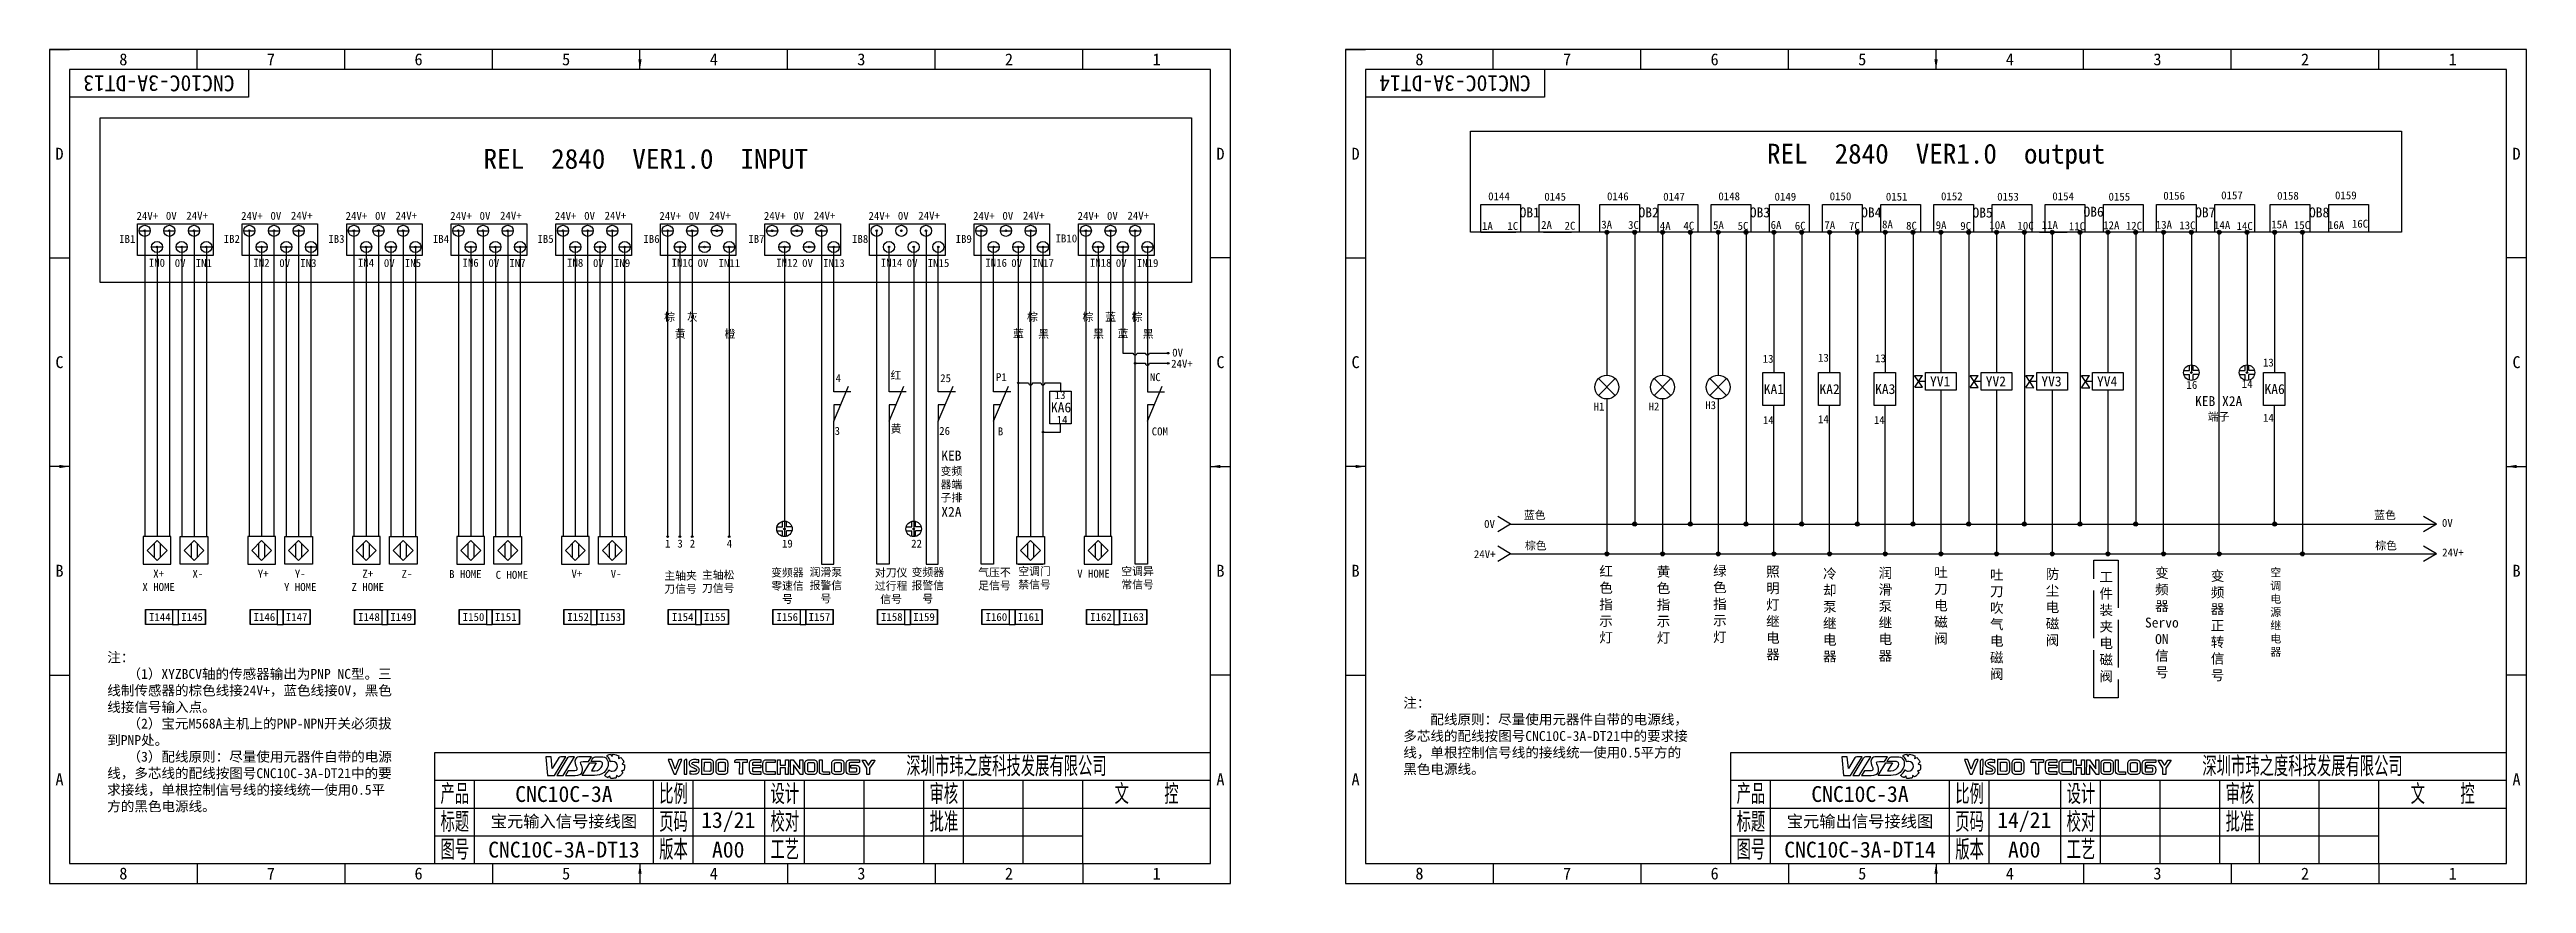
# Model space of a CAD drawing. Header units: millimetres. Extents: x 547 to 2149, y 622 to 1790.
# Drawn here: x 1199 to 1822, y 1102 to 1312 of the extents above; entities that cross this region are included whole.
import ezdxf

# ---------------------------------------------------------------- set-up
doc = ezdxf.new("R2010")
doc.units = ezdxf.units.MM
doc.linetypes.add('ACAD_ISO02W100', pattern=[15, 12, -3])
for name, color, linetype in [('中文标注', 3, 'Continuous'), ('仅图框使用', 7, 'Continuous'), ('元器件与线路', 7, 'Continuous'), ('文字标注特殊', 2, 'Continuous'), ('英文数字标注', 3, 'Continuous'), ('虚线', 7, 'ACAD_ISO02W100')]:
    doc.layers.add(name, color=color, linetype=linetype)
doc.styles.get("Standard").update_dxf_attribs({"font": 'txt', "bigfont": 'gbcbig.shx'})
doc.styles.add('宋体', font='')
doc.styles.get('宋体').set_extended_font_data('宋体')
doc.dimstyles.new('ISO-25', dxfattribs={"dimtxt": 2.5, "dimasz": 2.5, "dimexe": 1.25, "dimexo": 0.625, "dimtad": 1, "dimtxsty": 'Standard', "dimcen": 2.5, "dimadec": 0, "dimazin": 0, "dimtfac": 1, "dimtmove": 0, "dimatfit": 3, "dimfxl": 0, "dimarcsym": 0})

msp = doc.modelspace()

# ---------------------------------------------------------------- texts
at = {"layer": '中文标注'}
for s, insert, char_height, width, attachment_point in [('{\\fSimSun|b0|i0|c134|p2;棕}', (1353.29, 1246.03), 2, 6.5837, 1), ('{\\fSimSun|b0|i0|c134|p2;灰}', (1359.01, 1246.03), 2, 5.915, 1), ('{\\fSimSun|b0|i0|c134|p2;棕}', (1444.54, 1246.02), 2, 5.7755, 1), ('{\\fSimSun|b0|i0|c134|p2;棕}', (1458.49, 1246.03), 2, 6.5837, 1), ('{\\fSimSun|b0|i0|c134|p2;蓝}', (1464.21, 1246.03), 2, 5.915, 1), ('{\\fSimSun|b0|i0|c134|p2;棕}', (1470.84, 1246.02), 2, 5.7755, 1), ('{\\fSimSun|b0|i0|c134|p2;黄}', (1355.96, 1241.8), 2, 5.915, 1), ('{\\fSimSun|b0|i0|c134|p2;橙}', (1368.46, 1241.79), 2, 5.915, 1), ('{\\fSimSun|b0|i0|c134|p2;蓝}', (1441.02, 1241.85), 2, 5.915, 1), ('{\\fSimSun|b0|i0|c134|p2;黑}', (1447.36, 1241.79), 2, 5.915, 1), ('{\\fSimSun|b0|i0|c134|p2;黑}', (1461.16, 1241.8), 2, 5.915, 1), ('{\\fSimSun|b0|i0|c134|p2;蓝}', (1467.32, 1241.85), 2, 5.915, 1), ('{\\fSimSun|b0|i0|c134|p2;黑}', (1473.66, 1241.79), 2, 5.915, 1), ('{\\fSimSun|b0|i0|c134|p2;红}', (1411.56, 1231.36), 2, 8.4441, 2), ('{\\fSimSun|b0|i0|c134|p2;KEB X2A\\H0.8x;端子}', (1744.26, 1221.9), 2.5, 12.7803, 5), ('{\\fSimSun|b0|i0|c134|p2;黄}', (1411.61, 1217.88), 2, 8.4441, 2), ('{\\fSimSun|b0|i0|c134|p2;KEB\\P\\H0.8x;变频器端子排\\Ftxt,gbcbig|c134;\\H1.5x;\\P\\fSimSun|b0|i0|c134|p2;\\H0.8333x;X2A}', (1425.53, 1211.38), 2.5, 6.1166, 2), ('{\\fSimSun|b0|i0|c134|p2;\\H0.8x;蓝色\\Ftxt,gbcbig|c134;\\H1.5x; }', (1572.25, 1195.07), 2.5, 7.333, 5), ('{\\fSimSun|b0|i0|c134|p2;\\H0.8x;蓝色\\Ftxt,gbcbig|c134;\\H1.5x; }', (1786.11, 1195.07), 2.5, 7.333, 5), ('{\\fSimSun|b0|i0|c134|p2;\\H0.8x;棕色\\Ftxt,gbcbig|c134;\\H1.5x; }', (1572.51, 1187.36), 2.5, 7.6842, 5), ('{\\fSimSun|b0|i0|c134|p2;\\H0.8x;棕色\\Ftxt,gbcbig|c134;\\H1.5x; }', (1786.37, 1187.36), 2.5, 7.6842, 5), ('{\\fSimSun|b0|i0|c134|p2;主轴夹刀信号}', (1357.4, 1180.88), 2, 8.4441, 2), ('{\\fSimSun|b0|i0|c134|p2;主轴松刀信号}', (1366.87, 1181.08), 2, 8.4441, 2), ('{\\fSimSun|b0|i0|c134|p2;变频器零速信号}', (1384.29, 1181.67), 2, 8.4441, 2), ('{\\fSimSun|b0|i0|c134|p2;润滑泵报警信号}', (1393.95, 1181.8), 2, 8.4441, 2), ('{\\fSimSun|b0|i0|c134|p2;对刀仪过行程信号}', (1410.37, 1181.65), 2, 8.4441, 2), ('{\\fSimSun|b0|i0|c134|p2;变频器报警信号}', (1419.59, 1181.77), 2, 8.4441, 2), ('{\\fSimSun|b0|i0|c134|p2;气压不足信号}', (1436.35, 1181.73), 2, 8.4441, 2), ('{\\fSimSun|b0|i0|c134|p2;空调门禁信号}', (1446.42, 1181.99), 2, 8.4441, 2), ('{\\fSimSun|b0|i0|c134|p2;空调异常信号}', (1472.34, 1181.99), 2, 8.4441, 2), ('{\\fSimSun|b0|i0|c134|p2;红色指示灯\\Ftxt,gbcbig|c134;\\H1.2x; }', (1590.18, 1172.53), 2.5, 3.0742, 5), ('{\\fSimSun|b0|i0|c134|p2;黄色指示灯\\Ftxt,gbcbig|c134;\\H1.2x; }', (1604.63, 1172.45), 2.5, 3.0742, 5), ('{\\fSimSun|b0|i0|c134|p2;绿色指示灯\\Ftxt,gbcbig|c134;\\H1.2x; }', (1618.82, 1172.65), 2.5, 3.0742, 5), ('{\\fSimSun|b0|i0|c134|p2;照明灯继电器\\Ftxt,gbcbig|c134;\\H1.2x; }', (1632.15, 1170.36), 2.5, 3.0742, 5), ('{\\fSimSun|b0|i0|c134|p2;冷却泵继电器\\Ftxt,gbcbig|c134;\\H1.2x; }', (1646.46, 1169.84), 2.5, 3.0742, 5), ('{\\fSimSun|b0|i0|c134|p2;润滑泵继电器\\Ftxt,gbcbig|c134;\\H1.2x; }', (1660.44, 1170.02), 2.5, 3.0742, 5), ('{\\fSimSun|b0|i0|c134|p2;吐刀电磁阀\\Ftxt,gbcbig|c134;\\H1.2x; }', (1674.42, 1172.26), 2.5, 3.0742, 5), ('{\\fSimSun|b0|i0|c134|p2;吐刀吹气电磁阀\\Ftxt,gbcbig|c134;\\H1.2x; }', (1688.45, 1167.49), 2.5, 3.0742, 5), ('{\\fSimSun|b0|i0|c134|p2;防尘电磁阀\\Ftxt,gbcbig|c134;\\H1.2x; }', (1702.47, 1171.83), 2.5, 3.0742, 5), ('{\\fSimSun|b0|i0|c134|p2;工件装夹电磁阀\\Ftxt,gbcbig|c134;\\H1.2x; }', (1715.98, 1166.93), 2.5, 3.0742, 5), ('{\\fSimSun|b0|i0|c134|p2;变频器Servo ON信号} ', (1729.98, 1167.95), 2.5, 3.0742, 5), ('{\\fSimSun|b0|i0|c134|p2;变频器正转信号}', (1743.98, 1167.2), 2.5, 3.0742, 5), ('{\\fSimSun|b0|i0|c134|p2;空\\P调电源\\P继\\P电\\P器}', (1758.63, 1181.7), 2, 4.3044, 2), ('{\\fSimSun|b0|i0|c134|p2;宝元输入信号接线图}', (1328.07, 1117.88), 3, 45, 5), ('{\\fSimSun|b0|i0|c134|p2;宝元输出信号接线图}', (1654.05, 1117.88), 3, 45, 5)]:
    msp.add_mtext(s, dxfattribs=dict(at, insert=insert, char_height=char_height, width=width, attachment_point=attachment_point))
at = {"layer": '仅图框使用', "attachment_point": 5}
for s, insert, char_height, width in [('{\\fSimSun|b0|i0|c134|p2;8}', (1217.26, 1309.88), 3, 37.125), ('{\\fSimSun|b0|i0|c134|p2;7}', (1254.38, 1309.88), 3, 37.125), ('{\\fSimSun|b0|i0|c134|p2;6}', (1291.51, 1309.88), 3, 37.125), ('{\\fSimSun|b0|i0|c134|p2;5}', (1328.63, 1309.88), 3, 37.125), ('{\\fSimSun|b0|i0|c134|p2;4}', (1365.76, 1309.88), 3, 37.125), ('{\\fSimSun|b0|i0|c134|p2;3}', (1402.88, 1309.88), 3, 37.125), ('{\\fSimSun|b0|i0|c134|p2;2}', (1440.01, 1309.88), 3, 37.125), ('{\\fSimSun|b0|i0|c134|p2;1}', (1477.13, 1309.88), 3, 37.125), ('{\\fSimSun|b0|i0|c134|p2;8}', (1543.24, 1309.88), 3, 37.125), ('{\\fSimSun|b0|i0|c134|p2;7}', (1580.37, 1309.88), 3, 37.125), ('{\\fSimSun|b0|i0|c134|p2;6}', (1617.49, 1309.88), 3, 37.125), ('{\\fSimSun|b0|i0|c134|p2;5}', (1654.62, 1309.88), 3, 37.125), ('{\\fSimSun|b0|i0|c134|p2;4}', (1691.74, 1309.88), 3, 37.125), ('{\\fSimSun|b0|i0|c134|p2;3}', (1728.87, 1309.88), 3, 37.125), ('{\\fSimSun|b0|i0|c134|p2;2}', (1765.99, 1309.88), 3, 37.125), ('{\\fSimSun|b0|i0|c134|p2;1}', (1803.12, 1309.88), 3, 37.125), ('{\\fSimSun|b0|i0|c134|p2;D}', (1201.2, 1286.13), 3, 5), ('{\\fSimSun|b0|i0|c134|p2;D}', (1493.2, 1286.13), 3, 5), ('{\\fSimSun|b0|i0|c134|p2;D}', (1527.18, 1286.13), 3, 5), ('{\\fSimSun|b0|i0|c134|p2;D}', (1819.18, 1286.13), 3, 5), ('{\\fSimSun|b0|i0|c134|p2;C}', (1201.2, 1233.63), 3, 5), ('{\\fSimSun|b0|i0|c134|p2;C}', (1493.2, 1233.63), 3, 5), ('{\\fSimSun|b0|i0|c134|p2;C}', (1527.18, 1233.63), 3, 5), ('{\\fSimSun|b0|i0|c134|p2;C}', (1819.18, 1233.63), 3, 5), ('{\\fSimSun|b0|i0|c134|p2;B}', (1201.2, 1181.13), 3, 5), ('{\\fSimSun|b0|i0|c134|p2;B}', (1493.2, 1181.13), 3, 5), ('{\\fSimSun|b0|i0|c134|p2;B}', (1527.18, 1181.13), 3, 5), ('{\\fSimSun|b0|i0|c134|p2;B}', (1819.18, 1181.13), 3, 5), ('{\\fSimSun|b0|i0|c134|p2;A}', (1201.2, 1128.63), 3, 5), ('产品', (1300.63, 1124.88), 5, 10.1092), ('比例', (1355.63, 1124.88), 5, 10.1092), ('设计', (1383.63, 1124.88), 5, 10.1092), ('审核', (1423.63, 1124.88), 5, 10.1092), ('文  控', (1474.63, 1124.88), 5, 32.125), ('{\\fSimSun|b0|i0|c134|p2;A}', (1493.2, 1128.63), 3, 5), ('{\\fSimSun|b0|i0|c134|p2;A}', (1527.18, 1128.63), 3, 5), ('产品', (1626.61, 1124.88), 5, 10.1092), ('比例', (1681.61, 1124.88), 5, 10.1092), ('设计', (1709.61, 1124.88), 5, 10.1092), ('审核', (1749.61, 1124.88), 5, 10.1092), ('文  控', (1800.62, 1124.88), 5, 32.125), ('{\\fSimSun|b0|i0|c134|p2;A}', (1819.18, 1128.63), 3, 5), ('标题', (1300.63, 1117.88), 5, 10.1092), ('页码', (1355.63, 1117.88), 5, 10.1092), ('校对', (1383.63, 1117.88), 5, 10.1092), ('批准', (1423.63, 1117.88), 5, 10.1092), ('标题', (1626.61, 1117.88), 5, 10.1092), ('页码', (1681.61, 1117.88), 5, 10.1092), ('校对', (1709.61, 1117.88), 5, 10.1092), ('批准', (1749.61, 1117.88), 5, 10.1092), ('图号', (1300.63, 1110.88), 5, 10.1092), ('版本', (1355.63, 1110.88), 5, 10.1092), ('工艺', (1383.63, 1110.88), 5, 10.1092), ('图号', (1626.61, 1110.88), 5, 10.1092), ('版本', (1681.61, 1110.88), 5, 10.1092), ('工艺', (1709.61, 1110.88), 5, 10.1092), ('{\\fSimSun|b0|i0|c134|p2;8}', (1217.26, 1104.88), 3, 37.125), ('{\\fSimSun|b0|i0|c134|p2;7}', (1254.38, 1104.88), 3, 37.125), ('{\\fSimSun|b0|i0|c134|p2;6}', (1291.51, 1104.88), 3, 37.125), ('{\\fSimSun|b0|i0|c134|p2;5}', (1328.63, 1104.88), 3, 37.125), ('{\\fSimSun|b0|i0|c134|p2;4}', (1365.76, 1104.88), 3, 37.125), ('{\\fSimSun|b0|i0|c134|p2;3}', (1402.88, 1104.88), 3, 37.125), ('{\\fSimSun|b0|i0|c134|p2;2}', (1440.01, 1104.88), 3, 37.125), ('{\\fSimSun|b0|i0|c134|p2;1}', (1477.13, 1104.88), 3, 37.125), ('{\\fSimSun|b0|i0|c134|p2;8}', (1543.24, 1104.88), 3, 37.125), ('{\\fSimSun|b0|i0|c134|p2;7}', (1580.37, 1104.88), 3, 37.125), ('{\\fSimSun|b0|i0|c134|p2;6}', (1617.49, 1104.88), 3, 37.125), ('{\\fSimSun|b0|i0|c134|p2;5}', (1654.62, 1104.88), 3, 37.125), ('{\\fSimSun|b0|i0|c134|p2;4}', (1691.74, 1104.88), 3, 37.125), ('{\\fSimSun|b0|i0|c134|p2;3}', (1728.87, 1104.88), 3, 37.125), ('{\\fSimSun|b0|i0|c134|p2;2}', (1765.99, 1104.88), 3, 37.125), ('{\\fSimSun|b0|i0|c134|p2;1}', (1803.12, 1104.88), 3, 37.125)]:
    msp.add_mtext(s, dxfattribs=dict(at, insert=insert, char_height=char_height, width=width))
at = {"layer": '仅图框使用', "color": 4, "char_height": 5, "width": 102.6342, "attachment_point": 5}
for insert in [(1439.38, 1131.88), (1765.36, 1131.88)]:
    msp.add_mtext('深圳市玮之度科技发展有限公司', dxfattribs=dict(at, insert=insert))
at = {"layer": '文字标注特殊', "char_height": 2.5, "width": 71.8715, "attachment_point": 1}
for s, insert in [('{\\fSimSun|b0|i0|c134|p2;注：\\P   （1）XYZBCV轴的传感器输出为PNP NC型。三线制传感器的棕色线接24V+，蓝色线接0V，黑色线接信号输入点。\\P   （2）宝元M568A主机上的PNP-NPN开关必须拔到PNP处。\\P   （3）配线原则：尽量使用元器件自带的电源线，多芯线的配线按图号CNC10C-3A-DT21中的要求接线，单根控制信号线的接线统一使用0.5平方的黑色电源线。  \\Ftxt,gbcbig|c134;\\H1.199x; }', (1213.21, 1160.58)), ('{\\fSimSun|b0|i0|c134|p2;注：\\P    配线原则：尽量使用元器件自带的电源线，多芯线的配线按图号CNC10C-3A-DT21中的要求接线，单根控制信号线的接线统一使用0.5平方的黑色电源线。 }', (1539.19, 1149.12))]:
    msp.add_mtext(s, dxfattribs=dict(at, insert=insert))
at = {"layer": '英文数字标注', "char_height": 4, "width": 45, "attachment_point": 5, "rotation": 180}
for s, insert in [('{\\fSimSun|b0|i0|c134|p2;CNC10C-3A-DT13}', (1226.2, 1303.88)), ('{\\fSimSun|b0|i0|c134|p2;CNC10C-3A-DT14}', (1552.18, 1303.88))]:
    msp.add_mtext(s, dxfattribs=dict(at, insert=insert))
at = {"layer": '英文数字标注'}
for s, insert, char_height, width, attachment_point in [('{\\fSimSun|b0|i0|c134|p2;REL  2840  VER1.0  INPUT}', (1348.68, 1284.81), 5, 274.5159, 5), ('{\\fSimSun|b0|i0|c134|p2;REL  2840  VER1.0  output}', (1673.18, 1285.43), 5, 234.1225, 5), ('{\\fSimSun|b0|i0|c134|p2;24V+}', (1220.57, 1271.48), 2, 6.7187, 1), ('{\\fSimSun|b0|i0|c134|p2;0V}', (1227.96, 1271.5), 2, 2.7238, 1), ('{\\fSimSun|b0|i0|c134|p2;24V+}', (1233.1, 1271.54), 2, 6.7187, 1), ('{\\fSimSun|b0|i0|c134|p2;24V+}', (1246.87, 1271.48), 2, 6.7187, 1), ('{\\fSimSun|b0|i0|c134|p2;0V}', (1254.26, 1271.5), 2, 2.7238, 1), ('{\\fSimSun|b0|i0|c134|p2;24V+}', (1259.4, 1271.54), 2, 6.7187, 1), ('{\\fSimSun|b0|i0|c134|p2;24V+}', (1273.17, 1271.48), 2, 6.7187, 1), ('{\\fSimSun|b0|i0|c134|p2;0V}', (1280.56, 1271.5), 2, 2.7238, 1), ('{\\fSimSun|b0|i0|c134|p2;24V+}', (1285.7, 1271.54), 2, 6.7187, 1), ('{\\fSimSun|b0|i0|c134|p2;24V+}', (1299.47, 1271.48), 2, 6.7187, 1), ('{\\fSimSun|b0|i0|c134|p2;0V}', (1306.86, 1271.5), 2, 2.7238, 1), ('{\\fSimSun|b0|i0|c134|p2;24V+}', (1312, 1271.54), 2, 6.7187, 1), ('{\\fSimSun|b0|i0|c134|p2;24V+}', (1325.77, 1271.48), 2, 6.7187, 1), ('{\\fSimSun|b0|i0|c134|p2;0V}', (1333.16, 1271.5), 2, 2.7238, 1), ('{\\fSimSun|b0|i0|c134|p2;24V+}', (1338.3, 1271.54), 2, 6.7187, 1), ('{\\fSimSun|b0|i0|c134|p2;24V+}', (1352.07, 1271.48), 2, 6.7187, 1), ('{\\fSimSun|b0|i0|c134|p2;0V}', (1359.46, 1271.5), 2, 2.7238, 1), ('{\\fSimSun|b0|i0|c134|p2;24V+}', (1364.6, 1271.54), 2, 6.7187, 1), ('{\\fSimSun|b0|i0|c134|p2;24V+}', (1378.37, 1271.48), 2, 6.7187, 1), ('{\\fSimSun|b0|i0|c134|p2;0V}', (1385.76, 1271.5), 2, 2.7238, 1), ('{\\fSimSun|b0|i0|c134|p2;24V+}', (1390.9, 1271.54), 2, 6.7187, 1), ('{\\fSimSun|b0|i0|c134|p2;24V+}', (1404.67, 1271.48), 2, 6.7187, 1), ('{\\fSimSun|b0|i0|c134|p2;0V}', (1412.06, 1271.5), 2, 2.7238, 1), ('{\\fSimSun|b0|i0|c134|p2;24V+}', (1417.2, 1271.54), 2, 6.7187, 1), ('{\\fSimSun|b0|i0|c134|p2;24V+}', (1430.97, 1271.48), 2, 6.7187, 1), ('{\\fSimSun|b0|i0|c134|p2;0V}', (1438.36, 1271.5), 2, 2.7238, 1), ('{\\fSimSun|b0|i0|c134|p2;24V+}', (1443.5, 1271.54), 2, 6.7187, 1), ('{\\fSimSun|b0|i0|c134|p2;24V+}', (1457.27, 1271.48), 2, 6.7187, 1), ('{\\fSimSun|b0|i0|c134|p2;0V}', (1464.66, 1271.5), 2, 2.7238, 1), ('{\\fSimSun|b0|i0|c134|p2;24V+}', (1469.8, 1271.54), 2, 6.7187, 1), ('{\\fSimSun|b0|i0|c134|p2;0144}', (1560.53, 1276.42), 2, 5.9402, 1), ('{\\fSimSun|b0|i0|c134|p2;OB1}', (1568.44, 1272.61), 2.5, 5.9402, 1), ('{\\fSimSun|b0|i0|c134|p2;0145}', (1574.66, 1276.32), 2, 5.9402, 1), ('{\\fSimSun|b0|i0|c134|p2;0146}', (1590.43, 1276.42), 2, 5.9402, 1), ('{\\fSimSun|b0|i0|c134|p2;OB2}', (1598.34, 1272.61), 2.5, 5.9402, 1), ('{\\fSimSun|b0|i0|c134|p2;0147}', (1604.56, 1276.32), 2, 5.9402, 1), ('{\\fSimSun|b0|i0|c134|p2;0148}', (1618.43, 1276.42), 2, 5.9402, 1), ('{\\fSimSun|b0|i0|c134|p2;OB3}', (1626.34, 1272.61), 2.5, 5.9402, 1), ('{\\fSimSun|b0|i0|c134|p2;0149}', (1632.56, 1276.32), 2, 5.9402, 1), ('{\\fSimSun|b0|i0|c134|p2;0150}', (1646.43, 1276.42), 2, 5.9402, 1), ('{\\fSimSun|b0|i0|c134|p2;OB4}', (1654.34, 1272.61), 2.5, 5.9402, 1), ('{\\fSimSun|b0|i0|c134|p2;0151}', (1660.56, 1276.32), 2, 5.9402, 1), ('{\\fSimSun|b0|i0|c134|p2;0152}', (1674.43, 1276.42), 2, 5.9402, 1), ('{\\fSimSun|b0|i0|c134|p2;OB5}', (1682.34, 1272.57), 2.5, 5.9402, 1), ('{\\fSimSun|b0|i0|c134|p2;0153}', (1688.56, 1276.32), 2, 5.9402, 1), ('{\\fSimSun|b0|i0|c134|p2;0154}', (1702.43, 1276.42), 2, 5.9402, 1), ('{\\fSimSun|b0|i0|c134|p2;OB6}', (1710.26, 1272.79), 2.5, 5.9402, 1), ('{\\fSimSun|b0|i0|c134|p2;0155}', (1716.56, 1276.32), 2, 5.9402, 1), ('{\\fSimSun|b0|i0|c134|p2;0156}', (1730.34, 1276.56), 2, 5.9402, 1), ('{\\fSimSun|b0|i0|c134|p2;OB7}', (1738.34, 1272.61), 2.5, 5.9402, 1), ('{\\fSimSun|b0|i0|c134|p2;0157}', (1744.89, 1276.66), 2, 5.9402, 1), ('{\\fSimSun|b0|i0|c134|p2;0158}', (1758.97, 1276.56), 2, 5.9402, 1), ('{\\fSimSun|b0|i0|c134|p2;OB8}', (1766.98, 1272.61), 2.5, 5.9402, 1), ('{\\fSimSun|b0|i0|c134|p2;0159}', (1773.53, 1276.66), 2, 5.9402, 1), ('{\\fSimSun|b0|i0|c134|p2;IB1}', (1216.21, 1265.68), 2, 2.7238, 1), ('{\\fSimSun|b0|i0|c134|p2;IB2}', (1242.51, 1265.68), 2, 2.7238, 1), ('{\\fSimSun|b0|i0|c134|p2;IB3}', (1268.81, 1265.68), 2, 2.7238, 1), ('{\\fSimSun|b0|i0|c134|p2;IB4}', (1295.11, 1265.68), 2, 2.7238, 1), ('{\\fSimSun|b0|i0|c134|p2;IB5}', (1321.41, 1265.68), 2, 2.7238, 1), ('{\\fSimSun|b0|i0|c134|p2;IB6}', (1348.06, 1265.68), 2, 2.7238, 1), ('{\\fSimSun|b0|i0|c134|p2;IB7}', (1374.45, 1265.68), 2, 2.7238, 1), ('{\\fSimSun|b0|i0|c134|p2;IB8}', (1400.54, 1265.68), 2, 2.7238, 1), ('{\\fSimSun|b0|i0|c134|p2;IB9}', (1426.59, 1265.68), 2, 2.7238, 1), ('{\\fSimSun|b0|i0|c134|p2;IB10}', (1451.72, 1265.81), 2, 2.7238, 1), ('{\\fSimSun|b0|i0|c134|p2;1A}', (1558.98, 1268.95), 2, 5.9402, 1), ('{\\fSimSun|b0|i0|c134|p2;1C}', (1565.37, 1268.95), 2, 5.9402, 1), ('{\\fSimSun|b0|i0|c134|p2;2A}', (1573.85, 1269.21), 2, 5.9402, 1), ('{\\fSimSun|b0|i0|c134|p2;2C}', (1579.75, 1269.01), 2, 5.9402, 1), ('{\\fSimSun|b0|i0|c134|p2;3A}', (1588.98, 1269.3), 2, 5.9402, 1), ('{\\fSimSun|b0|i0|c134|p2;3C}', (1595.72, 1269.2), 2, 5.9402, 1), ('{\\fSimSun|b0|i0|c134|p2;4A}', (1603.71, 1268.97), 2, 5.9402, 1), ('{\\fSimSun|b0|i0|c134|p2;4C}', (1609.65, 1269.01), 2, 5.9402, 1), ('{\\fSimSun|b0|i0|c134|p2;5A}', (1617.09, 1269.15), 2, 5.9402, 1), ('{\\fSimSun|b0|i0|c134|p2;5C}', (1623.27, 1268.95), 2, 5.9402, 1), ('{\\fSimSun|b0|i0|c134|p2;6A}', (1631.57, 1269.22), 2, 5.9402, 1), ('{\\fSimSun|b0|i0|c134|p2;6C}', (1637.65, 1269.01), 2, 5.9402, 1), ('{\\fSimSun|b0|i0|c134|p2;7A}', (1645.09, 1269.15), 2, 5.9402, 1), ('{\\fSimSun|b0|i0|c134|p2;7C}', (1651.27, 1268.95), 2, 5.9402, 1), ('{\\fSimSun|b0|i0|c134|p2;8A}', (1659.6, 1269.33), 2, 5.9402, 1), ('{\\fSimSun|b0|i0|c134|p2;8C}', (1665.65, 1269.01), 2, 5.9402, 1), ('{\\fSimSun|b0|i0|c134|p2;9A}', (1673.09, 1269.15), 2, 5.9402, 1), ('{\\fSimSun|b0|i0|c134|p2;9C}', (1679.27, 1268.95), 2, 5.9402, 1), ('{\\fSimSun|b0|i0|c134|p2;10A}', (1686.59, 1269.16), 2, 5.9402, 1), ('{\\fSimSun|b0|i0|c134|p2;10C}', (1693.65, 1269.01), 2, 5.9402, 1), ('{\\fSimSun|b0|i0|c134|p2;11A}', (1699.75, 1269.22), 2, 5.9402, 1), ('{\\fSimSun|b0|i0|c134|p2;11C}', (1706.57, 1268.88), 2, 5.9402, 1), ('{\\fSimSun|b0|i0|c134|p2;12A}', (1715.22, 1269.13), 2, 5.9402, 1), ('{\\fSimSun|b0|i0|c134|p2;12C}', (1720.91, 1269.01), 2, 5.9402, 1), ('{\\fSimSun|b0|i0|c134|p2;13A}', (1728.45, 1269.25), 2, 5.9402, 1), ('{\\fSimSun|b0|i0|c134|p2;13C}', (1734.36, 1269.11), 2, 5.9402, 1), ('{\\fSimSun|b0|i0|c134|p2;14A}', (1743.1, 1269.16), 2, 5.9402, 1), ('{\\fSimSun|b0|i0|c134|p2;14C}', (1748.76, 1268.94), 2, 5.9402, 1), ('{\\fSimSun|b0|i0|c134|p2;15A}', (1757.5, 1269.33), 2, 5.9402, 1), ('{\\fSimSun|b0|i0|c134|p2;15C}', (1763.18, 1269.17), 2, 5.9402, 1), ('{\\fSimSun|b0|i0|c134|p2;16A}', (1771.75, 1269.18), 2, 5.9402, 1), ('{\\fSimSun|b0|i0|c134|p2;16C}', (1777.77, 1269.52), 2, 5.9402, 1), ('{\\fSimSun|b0|i0|c134|p2;IN0}', (1223.66, 1259.67), 2, 2.7238, 1), ('{\\fSimSun|b0|i0|c134|p2;0V}', (1230.18, 1259.61), 2, 2.7238, 1), ('{\\fSimSun|b0|i0|c134|p2;IN1}', (1235.46, 1259.61), 2, 2.7238, 1), ('{\\fSimSun|b0|i0|c134|p2;IN2}', (1249.96, 1259.67), 2, 2.7238, 1), ('{\\fSimSun|b0|i0|c134|p2;0V}', (1256.48, 1259.61), 2, 2.7238, 1), ('{\\fSimSun|b0|i0|c134|p2;IN3}', (1261.76, 1259.61), 2, 2.7238, 1), ('{\\fSimSun|b0|i0|c134|p2;IN4}', (1276.26, 1259.67), 2, 2.7238, 1), ('{\\fSimSun|b0|i0|c134|p2;0V}', (1282.78, 1259.61), 2, 2.7238, 1), ('{\\fSimSun|b0|i0|c134|p2;IN5}', (1288.06, 1259.61), 2, 2.7238, 1), ('{\\fSimSun|b0|i0|c134|p2;IN6}', (1302.56, 1259.67), 2, 2.7238, 1), ('{\\fSimSun|b0|i0|c134|p2;0V}', (1309.08, 1259.61), 2, 2.7238, 1), ('{\\fSimSun|b0|i0|c134|p2;IN7}', (1314.36, 1259.61), 2, 2.7238, 1), ('{\\fSimSun|b0|i0|c134|p2;IN8}', (1328.86, 1259.67), 2, 2.7238, 1), ('{\\fSimSun|b0|i0|c134|p2;0V}', (1335.38, 1259.61), 2, 2.7238, 1), ('{\\fSimSun|b0|i0|c134|p2;IN9}', (1340.66, 1259.61), 2, 2.7238, 1), ('{\\fSimSun|b0|i0|c134|p2;IN10}', (1355.16, 1259.67), 2, 2.7238, 1), ('{\\fSimSun|b0|i0|c134|p2;0V}', (1361.68, 1259.61), 2, 2.7238, 1), ('{\\fSimSun|b0|i0|c134|p2;IN11}', (1366.96, 1259.61), 2, 2.7238, 1), ('{\\fSimSun|b0|i0|c134|p2;IN12}', (1381.46, 1259.67), 2, 2.7238, 1), ('{\\fSimSun|b0|i0|c134|p2;0V}', (1387.98, 1259.61), 2, 2.7238, 1), ('{\\fSimSun|b0|i0|c134|p2;IN13}', (1393.26, 1259.61), 2, 2.7238, 1), ('{\\fSimSun|b0|i0|c134|p2;IN14}', (1407.76, 1259.67), 2, 2.7238, 1), ('{\\fSimSun|b0|i0|c134|p2;0V}', (1414.28, 1259.61), 2, 2.7238, 1), ('{\\fSimSun|b0|i0|c134|p2;IN15}', (1419.56, 1259.61), 2, 2.7238, 1), ('{\\fSimSun|b0|i0|c134|p2;IN16}', (1434.06, 1259.67), 2, 2.7238, 1), ('{\\fSimSun|b0|i0|c134|p2;0V}', (1440.58, 1259.61), 2, 2.7238, 1), ('{\\fSimSun|b0|i0|c134|p2;IN17}', (1445.86, 1259.61), 2, 2.7238, 1), ('{\\fSimSun|b0|i0|c134|p2;IN18}', (1460.36, 1259.67), 2, 2.7238, 1), ('{\\fSimSun|b0|i0|c134|p2;0V}', (1466.88, 1259.61), 2, 2.7238, 1), ('{\\fSimSun|b0|i0|c134|p2;IN19}', (1472.16, 1259.61), 2, 2.7238, 1), ('{\\fSimSun|b0|i0|c134|p2;24V+}', (1480.79, 1234.27), 2, 2.7238, 1), ('{\\fSimSun|b0|i0|c134|p2;0V}', (1481.06, 1237.07), 2, 2.7238, 1), ('{\\fSimSun|b0|i0|c134|p2;13}', (1630.94, 1235.5), 2, 5.9402, 2), ('{\\fSimSun|b0|i0|c134|p2;13}', (1644.86, 1234.76), 2, 5.9402, 5), ('{\\fSimSun|b0|i0|c134|p2;13}', (1657.83, 1235.62), 2, 5.9402, 1), ('{\\fSimSun|b0|i0|c134|p2;13}', (1756.76, 1234.56), 2, 5.9402, 2), ('{\\fSimSun|b0|i0|c134|p2;4}', (1396.4, 1230.62), 2, 2.7238, 1), ('{\\fSimSun|b0|i0|c134|p2;25}', (1422.7, 1230.62), 2, 2.7238, 1), ('{\\fSimSun|b0|i0|c134|p2;P1}', (1436.74, 1230.88), 2, 2.7238, 1), ('{\\fSimSun|b0|i0|c134|p2;NC}', (1475.44, 1230.88), 2, 2.7238, 1), ('{\\fSimSun|b0|i0|c134|p2;KA1}', (1632.4, 1226.86), 2.5, 5.1128, 5), ('{\\fSimSun|b0|i0|c134|p2;KA2}', (1646.4, 1226.86), 2.5, 5.1128, 5), ('{\\fSimSun|b0|i0|c134|p2;KA3}', (1660.4, 1226.86), 2.5, 5.1128, 5), ('{\\fSimSun|b0|i0|c134|p2;YV1}', (1674.22, 1228.81), 2.5, 7.3348, 5), ('{\\fSimSun|b0|i0|c134|p2;YV2}', (1688.22, 1228.81), 2.5, 7.3348, 5), ('{\\fSimSun|b0|i0|c134|p2;YV3}', (1702.22, 1228.81), 2.5, 7.3348, 5), ('{\\fSimSun|b0|i0|c134|p2;YV4}', (1716.22, 1228.81), 2.5, 7.3348, 5), ('{\\fSimSun|b0|i0|c134|p2;16}', (1736.16, 1228.92), 2, 5.9402, 1), ('{\\fSimSun|b0|i0|c134|p2;14}', (1751.44, 1228.16), 2, 5.9402, 5), ('{\\fSimSun|b0|i0|c134|p2;KA6}', (1758.34, 1226.86), 2.5, 5.1128, 5), ('{\\fSimSun|b0|i0|c134|p2;KA6}', (1453.11, 1222.24), 2.5, 5.1128, 5), ('{\\fSimSun|b0|i0|c134|p2;13}', (1452.87, 1226.38), 2, 5.9402, 2), ('{\\fSimSun|b0|i0|c134|p2;H1}', (1587.05, 1223.48), 2, 5.9402, 1), ('{\\fSimSun|b0|i0|c134|p2;H2}', (1602.23, 1222.49), 2, 5.9402, 5), ('{\\fSimSun|b0|i0|c134|p2;H3}', (1616.48, 1222.81), 2, 5.9402, 5), ('{\\fSimSun|b0|i0|c134|p2;3}', (1396.16, 1217.35), 2, 2.7238, 1), ('{\\fSimSun|b0|i0|c134|p2;26}', (1422.46, 1217.35), 2, 2.7238, 1), ('{\\fSimSun|b0|i0|c134|p2;B}', (1437.21, 1217.22), 2, 2.7238, 1), ('{\\fSimSun|b0|i0|c134|p2;14}', (1452.01, 1220.15), 2, 5.9402, 1), ('{\\fSimSun|b0|i0|c134|p2;COM}', (1475.91, 1217.22), 2, 2.7238, 1), ('{\\fSimSun|b0|i0|c134|p2;14}', (1629.61, 1220.05), 2, 5.9402, 1), ('{\\fSimSun|b0|i0|c134|p2;14}', (1644.85, 1219.28), 2, 5.9402, 5), ('{\\fSimSun|b0|i0|c134|p2;14}', (1657.53, 1220.09), 2, 5.9402, 1), ('{\\fSimSun|b0|i0|c134|p2;14}', (1755.43, 1220.64), 2, 5.9402, 1), ('{\\fSimSun|b0|i0|c134|p2;0V}', (1560.87, 1192.91), 2, 5.9402, 5), ('{\\fSimSun|b0|i0|c134|p2;0V}', (1801.78, 1193.17), 2, 5.9402, 5), ('{\\fSimSun|b0|i0|c134|p2;1}', (1353.51, 1188.97), 2, 2.7238, 1), ('{\\fSimSun|b0|i0|c134|p2;3}', (1356.61, 1188.97), 2, 2.7238, 1), ('{\\fSimSun|b0|i0|c134|p2;2}', (1359.71, 1188.97), 2, 2.7238, 1), ('{\\fSimSun|b0|i0|c134|p2;4}', (1369.01, 1188.97), 2, 2.7238, 1), ('{\\fSimSun|b0|i0|c134|p2;19}', (1382.91, 1188.97), 2, 2.7238, 1), ('{\\fSimSun|b0|i0|c134|p2;22}', (1415.41, 1188.97), 2, 2.7238, 1), ('{\\fSimSun|b0|i0|c134|p2;24V+}', (1559.66, 1185.31), 2, 5.9402, 5), ('{\\fSimSun|b0|i0|c134|p2;24V+}', (1803.19, 1185.73), 2, 5.9402, 5), ('{\\fSimSun|b0|i0|c134|p2;X+\\PX HOME}', (1226.13, 1181.38), 2, 14.1785, 2), ('{\\fSimSun|b0|i0|c134|p2;X-}', (1234.64, 1181.36), 2, 2.7238, 1), ('{\\fSimSun|b0|i0|c134|p2;Y+}', (1252.43, 1181.38), 2, 14.1785, 2), ('{\\fSimSun|b0|i0|c134|p2;Y-\\PY HOME}', (1261.75, 1178.69), 2, 9.6864, 5), ('{\\fSimSun|b0|i0|c134|p2;Z+\\PZ HOME}', (1278.73, 1181.38), 2, 14.1785, 2), ('{\\fSimSun|b0|i0|c134|p2;Z-}', (1287.24, 1181.36), 2, 2.7238, 1), ('{\\fSimSun|b0|i0|c134|p2;B HOME}', (1303.28, 1181.3), 2, 14.1785, 2), ('{\\fSimSun|b0|i0|c134|p2;C HOME}', (1310.9, 1181.1), 2, 9.2246, 1), ('{\\fSimSun|b0|i0|c134|p2;V+}', (1331.33, 1181.38), 2, 14.1785, 2), ('{\\fSimSun|b0|i0|c134|p2;V-}', (1339.84, 1181.36), 2, 2.7238, 1), ('{\\fSimSun|b0|i0|c134|p2;V HOME}', (1461.25, 1181.41), 2, 9.7709, 2), ('{\\fSimSun|b0|i0|c134|p2;I144}', (1226.43, 1169.47), 2, 6.4447, 5), ('{\\fSimSun|b0|i0|c134|p2;I145}', (1234.54, 1169.47), 2, 6.8365, 5), ('{\\fSimSun|b0|i0|c134|p2;I146}', (1252.74, 1169.47), 2, 6.4447, 5), ('{\\fSimSun|b0|i0|c134|p2;I147}', (1260.84, 1169.47), 2, 6.8365, 5), ('{\\fSimSun|b0|i0|c134|p2;I148}', (1279.04, 1169.47), 2, 6.4447, 5), ('{\\fSimSun|b0|i0|c134|p2;I149}', (1287.14, 1169.47), 2, 6.8365, 5), ('{\\fSimSun|b0|i0|c134|p2;I150}', (1305.34, 1169.47), 2, 6.4447, 5), ('{\\fSimSun|b0|i0|c134|p2;I151}', (1313.44, 1169.47), 2, 6.8365, 5), ('{\\fSimSun|b0|i0|c134|p2;I152}', (1331.64, 1169.47), 2, 6.4447, 5), ('{\\fSimSun|b0|i0|c134|p2;I153}', (1339.74, 1169.47), 2, 6.8365, 5), ('{\\fSimSun|b0|i0|c134|p2;I154}', (1357.94, 1169.47), 2, 6.4447, 5), ('{\\fSimSun|b0|i0|c134|p2;I155}', (1366.04, 1169.47), 2, 6.8365, 5), ('{\\fSimSun|b0|i0|c134|p2;I156}', (1384.24, 1169.47), 2, 6.4447, 5), ('{\\fSimSun|b0|i0|c134|p2;I157}', (1392.34, 1169.47), 2, 6.8365, 5), ('{\\fSimSun|b0|i0|c134|p2;I158}', (1410.54, 1169.47), 2, 6.4447, 5), ('{\\fSimSun|b0|i0|c134|p2;I159}', (1418.64, 1169.47), 2, 6.8365, 5), ('{\\fSimSun|b0|i0|c134|p2;I160}', (1436.84, 1169.47), 2, 6.4447, 5), ('{\\fSimSun|b0|i0|c134|p2;I161}', (1444.94, 1169.47), 2, 6.8365, 5), ('{\\fSimSun|b0|i0|c134|p2;I162}', (1463.14, 1169.47), 2, 6.4447, 5), ('{\\fSimSun|b0|i0|c134|p2;I163}', (1471.24, 1169.47), 2, 6.8365, 5), ('{\\fSimSun|b0|i0|c134|p2;CNC10C-3A}', (1328.07, 1124.88), 4, 45, 5), ('{\\fSimSun|b0|i0|c134|p2;CNC10C-3A}', (1654.05, 1124.88), 4, 45, 5), ('{\\fSimSun|b0|i0|c134|p2;CNC10C-3A-DT13}', (1328.07, 1110.88), 4, 45, 5), ('{\\fSimSun|b0|i0|c134|p2;CNC10C-3A-DT14}', (1654.05, 1110.88), 4, 45, 5)]:
    msp.add_mtext(s, dxfattribs=dict(at, insert=insert, char_height=char_height, width=width, attachment_point=attachment_point))
at = {"layer": '英文数字标注', "char_height": 4, "width": 18.3671, "attachment_point": 5, "style": '宋体'}
for s, insert in [('13/21', (1369.39, 1117.88)), ('14/21', (1695.37, 1117.88)), ('A00', (1369.39, 1110.88)), ('A00', (1695.37, 1110.88))]:
    msp.add_mtext(s, dxfattribs=dict(at, insert=insert))

# ---------------------------------------------------------------- blocks, each defined once
blk = doc.blocks.new('Logo-pic')
at = {"layer": '仅图框使用', "color": 4}
for points in [[(1.39, 0), (1.39, 0), (0, 0), (0, 0)], [(0, 0), (0, 0), (0.42, -4.7), (0.42, -4.7)], [(15.35, 0.28), (15.42, 0.32), (15.49, 0.35), (15.57, 0.38)], [(16.08, -0.66), (15.92, -0.31), (15.66, 0), (15.35, 0.28)], [(15.57, 0.38), (15.69, 0.44), (15.83, 0.49), (15.99, 0.54)], [(15.99, 0.54), (15.99, 0.54), (16.28, 0.62), (16.28, 0.62)], [(16.28, 0.62), (16.28, 0.62), (16.46, 0.38), (16.46, 0.38)], [(16.46, 0.38), (16.46, 0.38), (16.69, 0.09), (16.69, 0.09)], [(16.69, 0.09), (16.69, 0.09), (16.85, 0.39), (16.85, 0.39)], [(16.85, 0.39), (16.85, 0.39), (17, 0.65), (17, 0.65)], [(17, 0.65), (17.24, 0.64), (17.5, 0.58), (17.73, 0.5)], [(17.73, 0.5), (17.86, 0.46), (18, 0.4), (18.12, 0.34)], [(18.12, 0.34), (18.12, 0.34), (18.38, 0.2), (18.38, 0.2)], [(18.38, 0.2), (18.38, 0.2), (18.35, -0.09), (18.35, -0.09)], [(0.42, -4.7), (0.42, -4.7), (2.21, -4.71), (2.21, -4.71)], [(1.66, -2.95), (1.66, -2.95), (1.39, 0), (1.39, 0)], [(3.14, -0.56), (3.14, -0.56), (1.66, -2.95), (1.66, -2.95)], [(2.21, -4.71), (2.21, -4.71), (5.1, -0.01), (5.1, -0.01)], [(5.31, -0.56), (5.31, -0.56), (2.78, -4.71), (2.78, -4.71)], [(2.78, -4.71), (2.78, -4.71), (4.4, -4.71), (4.4, -4.71)], [(4.11, -0.01), (3.65, -0.01), (3.39, -0.16), (3.14, -0.56)], [(5.1, -0.01), (5.1, -0.01), (4.11, -0.01), (4.11, -0.01)], [(4.4, -4.71), (4.4, -4.71), (7.29, -0.02), (7.29, -0.02)], [(5.7, -3.51), (5.7, -3.51), (4.96, -4.72), (4.96, -4.72)], [(4.96, -4.72), (4.96, -4.72), (6.17, -4.73), (6.17, -4.73)], [(6.29, -0.01), (5.83, -0.01), (5.59, -0.13), (5.31, -0.56)], [(6.79, -3.52), (6.79, -3.52), (5.7, -3.51), (5.7, -3.51)], [(6.17, -4.73), (6.17, -4.73), (7.42, -4.73), (7.42, -4.73)], [(7.28, -0.02), (7.28, -0.02), (6.29, -0.01), (6.29, -0.01)], [(7.36, -3.52), (7.36, -3.52), (6.79, -3.52), (6.79, -3.52)], [(7.5, -0.58), (7.03, -1.34), (7.55, -2.13), (7.8, -2.82)], [(7.29, -0.02), (7.29, -0.02), (7.28, -0.02), (7.28, -0.02)], [(7.8, -2.82), (7.92, -3.14), (7.91, -3.51), (7.36, -3.52)], [(7.42, -4.73), (8.35, -4.73), (9.03, -4.45), (9.21, -3.7)], [(8.69, -0.02), (8.19, -0.02), (7.78, -0.12), (7.5, -0.58)], [(9.03, -2.23), (8.76, -1.63), (8.45, -1.19), (9.46, -1.23)], [(11.52, -0.03), (11.52, -0.03), (8.69, -0.02), (8.69, -0.02)], [(9.21, -3.7), (9.35, -3.15), (9.22, -2.68), (9.03, -2.23)], [(9.2, -4.73), (9.2, -4.73), (11.13, -1.56), (11.13, -1.56)], [(10.29, -4.74), (10.29, -4.74), (9.2, -4.73), (9.2, -4.73)], [(9.46, -1.23), (9.46, -1.23), (10.78, -1.23), (10.78, -1.23)], [(12.31, -4.74), (12.31, -4.74), (10.29, -4.74), (10.29, -4.74)], [(10.78, -1.23), (10.78, -1.23), (11.52, -0.03), (11.52, -0.03)], [(11.13, -1.56), (11.13, -1.56), (12.74, -1.57), (12.74, -1.57)], [(11.33, -1.23), (11.44, -1.05), (11.61, -0.77), (11.73, -0.58)], [(13.78, -1.23), (13.78, -1.23), (11.33, -1.23), (11.33, -1.23)], [(12.74, -1.57), (12.74, -1.57), (11.53, -3.53), (11.53, -3.53)], [(11.53, -3.53), (11.53, -3.53), (12.01, -3.53), (12.01, -3.53)], [(11.73, -0.58), (12.03, -0.12), (12.3, -0.03), (12.71, -0.03)], [(12.01, -3.53), (12.01, -3.53), (12.28, -3.53), (12.28, -3.53)], [(12.28, -3.53), (12.28, -3.53), (12.36, -3.53), (12.36, -3.53)], [(14.68, -3.99), (14.07, -4.56), (13.13, -4.68), (12.31, -4.74)], [(12.36, -3.53), (13.34, -3.53), (14.01, -2.89), (14.24, -2.29)], [(12.71, -0.03), (12.71, -0.03), (14.35, -0.03), (14.35, -0.03)], [(14.24, -2.29), (14.45, -1.75), (14.3, -1.24), (13.78, -1.23)], [(14.35, -0.03), (15.01, -0.04), (15.38, -0.46), (15.59, -0.95)], [(15.59, -0.95), (15.97, -1.85), (15.54, -3.19), (14.68, -3.99)], [(14.77, -4.69), (15.24, -4.34), (15.64, -3.84), (15.92, -3.28)], [(15.06, -4.92), (14.97, -4.86), (14.88, -4.78), (14.77, -4.69)], [(15.37, -5.11), (15.27, -5.05), (15.16, -4.99), (15.06, -4.92)], [(15.5, -5.18), (15.5, -5.18), (15.37, -5.11), (15.37, -5.11)], [(15.68, -5.25), (15.62, -5.23), (15.56, -5.2), (15.5, -5.18)], [(15.88, -5.05), (15.88, -5.05), (15.66, -5.25), (15.66, -5.25)], [(15.66, -5.25), (15.66, -5.25), (15.68, -5.25), (15.68, -5.25)], [(16.12, -4.83), (16.12, -4.83), (15.88, -5.05), (15.88, -5.05)], [(15.92, -3.28), (16.13, -3.49), (16.42, -3.62), (16.74, -3.64)], [(16.26, -1.28), (16.23, -1.07), (16.17, -0.86), (16.08, -0.66)], [(16.21, -5.14), (16.19, -5.07), (16.16, -4.95), (16.12, -4.83)], [(16.3, -5.42), (16.3, -5.42), (16.21, -5.14), (16.21, -5.14)], [(16.85, -1.16), (16.64, -1.16), (16.44, -1.2), (16.26, -1.28)], [(16.61, -5.45), (16.51, -5.45), (16.4, -5.44), (16.3, -5.42)], [(16.98, -5.45), (16.85, -5.46), (16.73, -5.46), (16.61, -5.45)], [(16.74, -3.64), (17.42, -3.67), (18, -3.14), (18.03, -2.46)], [(18.03, -2.46), (18.06, -1.77), (17.53, -1.2), (16.85, -1.16)], [(17.38, -5.41), (17.23, -5.43), (17.1, -5.44), (16.98, -5.45)], [(17.7, -5.33), (17.6, -5.36), (17.49, -5.38), (17.38, -5.41)], [(17.76, -5.07), (17.76, -5.07), (17.7, -5.33), (17.7, -5.33)], [(17.7, -5.33), (17.7, -5.33), (17.7, -5.33), (17.7, -5.33)], [(17.83, -4.7), (17.81, -4.83), (17.79, -4.96), (17.76, -5.07)], [(18.1, -4.89), (18.02, -4.84), (17.93, -4.77), (17.83, -4.7)], [(18.34, -5.04), (18.34, -5.04), (18.1, -4.89), (18.1, -4.89)], [(18.35, -0.09), (18.35, -0.09), (18.33, -0.41), (18.33, -0.41)], [(18.33, -0.41), (18.48, -0.36), (18.63, -0.3), (18.67, -0.29)], [(18.61, -4.87), (18.52, -4.93), (18.43, -4.99), (18.34, -5.04)], [(18.64, -4.84), (18.63, -4.85), (18.62, -4.86), (18.61, -4.87)], [(19.17, -4.34), (19.01, -4.52), (18.83, -4.68), (18.64, -4.84)], [(18.67, -0.29), (18.67, -0.29), (18.94, -0.22), (18.94, -0.22)], [(18.94, -0.22), (19.09, -0.37), (19.24, -0.55), (19.36, -0.74)], [(19.38, -3.49), (19.27, -3.51), (19.17, -3.52), (19.07, -3.53)], [(19.07, -3.53), (19.13, -3.61), (19.18, -3.69), (19.24, -3.79)], [(19.38, -4.03), (19.32, -4.14), (19.24, -4.24), (19.17, -4.34)], [(19.24, -3.79), (19.24, -3.79), (19.38, -4.03), (19.38, -4.03)], [(19.48, -1.56), (19.48, -1.56), (19.25, -1.82), (19.25, -1.82)], [(19.25, -1.82), (19.27, -1.83), (19.29, -1.84), (19.57, -1.95)], [(19.36, -0.74), (19.42, -0.84), (19.49, -0.95), (19.55, -1.07)], [(19.67, -3.46), (19.67, -3.46), (19.38, -3.49), (19.38, -3.49)], [(19.67, -1.34), (19.67, -1.34), (19.48, -1.56), (19.48, -1.56)], [(19.55, -1.07), (19.55, -1.07), (19.61, -1.19), (19.61, -1.19)], [(19.57, -1.95), (19.57, -1.95), (19.84, -2.05), (19.84, -2.05)], [(19.61, -1.19), (19.63, -1.24), (19.65, -1.29), (19.67, -1.34)], [(19.83, -2.75), (19.81, -2.99), (19.75, -3.23), (19.67, -3.46)], [(19.84, -2.05), (19.84, -2.12), (19.85, -2.18), (19.85, -2.25)]]:
    blk.add_open_spline(points, degree=3, dxfattribs=at)
blk.add_open_spline([(19.85, -2.25), (19.85, -2.3), (19.85, -2.35), (19.85, -2.41), (19.85, -2.41), (19.85, -2.52), (19.85, -2.64), (19.83, -2.75)], degree=3, knots=[0.25423729, 0.25423729, 0.25423729, 0.25423729, 0.27118644, 0.27118644, 0.27118644, 0.27118644, 0.28813559, 0.28813559, 0.28813559, 0.28813559], dxfattribs=at)
blk = doc.blocks.new('Logo-Eng')
at = {"layer": '仅图框使用', "color": 4}
for points, knots in [([(-0.44, -1.42), (-0.44, -1.42), (-1.75, 1.92), (-1.75, 1.92), (-1.75, 1.92), (-1.75, 1.92), (-1.84, 2.14), (-1.84, 2.14), (-1.84, 2.14), (-1.84, 2.14), (-1.6, 2.14), (-1.6, 2.14), (-1.6, 2.14), (-1.6, 2.14), (-1.14, 2.14), (-1.14, 2.14), (-1.14, 2.14), (-1.14, 2.14), (-1.02, 2.14), (-1.02, 2.14), (-1.02, 2.14), (-1.02, 2.14), (-0.98, 2.03), (-0.98, 2.03), (-0.98, 2.03), (-0.98, 2.03), (-0.15, -0.28), (-0.15, -0.28), (-0.15, -0.28), (-0.15, -0.28), (-0.15, -0.28), (-0.15, -0.28), (-0.15, -0.28), (-0.14, -0.29), (-0.14, -0.3), (-0.13, -0.31), (-0.13, -0.31), (-0.13, -0.31), (-0.13, -0.31), (-0.13, -0.31), (-0.13, -0.31), (-0.13, -0.31), (-0.13, -0.31), (-0.12, -0.31), (-0.12, -0.31), (-0.12, -0.3), (-0.11, -0.29), (-0.11, -0.28), (-0.11, -0.28), (-0.11, -0.28), (-0.11, -0.28), (-0.11, -0.28), (-0.11, -0.28), (-0.11, -0.28), (0.64, 1.69), (0.64, 1.69), (0.64, 1.69), (0.82, 2.14), (0.9, 2.14), (1.3, 2.13), (1.3, 2.13), (1.3, 2.13), (1.36, 2.13), (1.36, 2.13), (1.36, 2.13), (1.36, 2.13), (1.6, 2.13), (1.6, 2.13), (1.6, 2.13), (1.6, 2.13), (1.51, 1.91), (1.51, 1.91), (1.51, 1.91), (1.51, 1.91), (0.17, -1.42), (0.17, -1.42), (0.17, -1.42), (0.17, -1.42), (0.13, -1.52), (0.13, -1.52), (0.13, -1.52), (0.13, -1.52), (0.02, -1.52), (0.02, -1.52), (0.02, -1.52), (0.02, -1.52), (-0.29, -1.52), (-0.29, -1.52), (-0.29, -1.52), (-0.29, -1.52), (-0.4, -1.52), (-0.4, -1.52), (-0.4, -1.52), (-0.4, -1.52), (-0.44, -1.42), (-0.44, -1.42)], [0, 0, 0, 0, 0.041667, 0.041667, 0.041667, 0.041667, 0.083333, 0.083333, 0.083333, 0.083333, 0.125, 0.125, 0.125, 0.125, 0.166667, 0.166667, 0.166667, 0.166667, 0.208333, 0.208333, 0.208333, 0.208333, 0.25, 0.25, 0.25, 0.25, 0.291667, 0.291667, 0.291667, 0.291667, 0.333333, 0.333333, 0.333333, 0.333333, 0.375, 0.375, 0.375, 0.375, 0.416667, 0.416667, 0.416667, 0.416667, 0.458333, 0.458333, 0.458333, 0.458333, 0.5, 0.5, 0.5, 0.5, 0.541667, 0.541667, 0.541667, 0.541667, 0.583333, 0.583333, 0.583333, 0.583333, 0.625, 0.625, 0.625, 0.625, 0.666667, 0.666667, 0.666667, 0.666667, 0.708333, 0.708333, 0.708333, 0.708333, 0.75, 0.75, 0.75, 0.75, 0.791667, 0.791667, 0.791667, 0.791667, 0.833333, 0.833333, 0.833333, 0.833333, 0.875, 0.875, 0.875, 0.875, 0.916667, 0.916667, 0.916667, 0.916667, 0.958333, 0.958333, 0.958333, 0.958333, 1, 1, 1, 1]), ([(2.85, 1.96), (2.85, 1.96), (2.84, -1.36), (2.84, -1.36), (2.84, -1.36), (2.84, -1.36), (2.84, -1.53), (2.84, -1.53), (2.84, -1.53), (2.84, -1.53), (2.68, -1.53), (2.68, -1.53), (2.68, -1.53), (2.68, -1.53), (2.29, -1.53), (2.29, -1.53), (2.29, -1.53), (2.29, -1.53), (2.13, -1.52), (2.13, -1.52), (2.13, -1.52), (2.13, -1.52), (2.13, -1.36), (2.13, -1.36), (2.13, -1.36), (2.13, -1.36), (2.14, 1.62), (2.14, 1.62), (2.14, 1.62), (2.14, 1.8), (2.2, 1.93), (2.3, 2.01), (2.3, 2.01), (2.4, 2.09), (2.53, 2.13), (2.68, 2.13), (2.68, 2.13), (2.68, 2.13), (2.85, 2.13), (2.85, 2.13), (2.85, 2.13), (2.85, 2.13), (2.85, 1.96), (2.85, 1.96)], [0, 0, 0, 0, 0.090909, 0.090909, 0.090909, 0.090909, 0.181818, 0.181818, 0.181818, 0.181818, 0.272727, 0.272727, 0.272727, 0.272727, 0.363636, 0.363636, 0.363636, 0.363636, 0.454545, 0.454545, 0.454545, 0.454545, 0.545455, 0.545455, 0.545455, 0.545455, 0.636364, 0.636364, 0.636364, 0.636364, 0.727273, 0.727273, 0.727273, 0.727273, 0.818182, 0.818182, 0.818182, 0.818182, 0.909091, 0.909091, 0.909091, 0.909091, 1, 1, 1, 1]), ([(5.48, 2.07), (5.56, 2.06), (5.63, 2.05), (5.68, 2.05), (5.68, 2.05), (5.68, 2.05), (5.82, 2.03), (5.82, 2.03), (5.82, 2.03), (5.82, 2.03), (5.82, 1.89), (5.82, 1.89), (5.82, 1.89), (5.82, 1.89), (5.82, 1.56), (5.82, 1.56), (5.82, 1.56), (5.82, 1.56), (5.82, 1.37), (5.82, 1.37), (5.82, 1.37), (5.82, 1.37), (5.64, 1.4), (5.64, 1.4), (5.64, 1.4), (5.5, 1.42), (5.37, 1.43), (5.22, 1.45), (5.22, 1.45), (5.08, 1.46), (4.94, 1.47), (4.81, 1.47), (4.81, 1.47), (4.64, 1.47), (4.44, 1.46), (4.29, 1.4), (4.29, 1.4), (4.17, 1.36), (4.08, 1.28), (4.07, 1.14), (4.07, 1.14), (4.08, 1.06), (4.13, 1), (4.2, 0.94), (4.2, 0.94), (4.29, 0.87), (4.41, 0.81), (4.51, 0.76), (4.51, 0.76), (4.51, 0.76), (4.51, 0.76), (4.51, 0.76), (4.51, 0.76), (4.63, 0.71), (4.71, 0.67), (4.79, 0.63), (4.79, 0.63), (4.79, 0.63), (4.79, 0.63), (4.79, 0.63), (4.79, 0.63), (4.89, 0.59), (4.98, 0.54), (5.09, 0.49), (5.09, 0.49), (5.19, 0.45), (5.29, 0.4), (5.38, 0.34), (5.38, 0.34), (5.48, 0.28), (5.57, 0.22), (5.66, 0.14), (5.66, 0.14), (5.66, 0.14), (5.66, 0.14), (5.66, 0.14), (5.66, 0.14), (5.75, 0.04), (5.83, -0.07), (5.89, -0.2), (5.89, -0.2), (5.94, -0.32), (5.97, -0.46), (5.97, -0.59), (5.97, -0.59), (5.97, -0.73), (5.93, -0.87), (5.86, -1), (5.86, -1), (5.8, -1.12), (5.7, -1.23), (5.58, -1.3), (5.58, -1.3), (5.37, -1.43), (5.11, -1.49), (4.84, -1.51), (4.84, -1.51), (4.58, -1.54), (4.31, -1.53), (4.08, -1.5), (4.08, -1.5), (4.02, -1.5), (3.95, -1.49), (3.89, -1.48), (3.89, -1.48), (3.82, -1.47), (3.75, -1.46), (3.68, -1.45), (3.68, -1.45), (3.68, -1.45), (3.54, -1.43), (3.54, -1.43), (3.54, -1.43), (3.54, -1.43), (3.54, -1.29), (3.54, -1.29), (3.54, -1.29), (3.54, -1.29), (3.54, -0.98), (3.54, -0.98), (3.54, -0.98), (3.54, -0.98), (3.54, -0.79), (3.54, -0.79), (3.54, -0.79), (3.54, -0.79), (3.73, -0.82), (3.73, -0.82), (3.73, -0.82), (3.86, -0.84), (3.99, -0.86), (4.11, -0.87), (4.11, -0.87), (4.24, -0.88), (4.36, -0.89), (4.49, -0.89), (4.49, -0.89), (4.49, -0.89), (4.49, -0.89), (4.49, -0.89), (4.49, -0.89), (4.6, -0.89), (4.69, -0.88), (4.78, -0.87), (4.78, -0.87), (4.86, -0.87), (4.93, -0.85), (4.99, -0.84), (4.99, -0.84), (5.08, -0.81), (5.17, -0.77), (5.23, -0.71), (5.23, -0.71), (5.26, -0.68), (5.28, -0.64), (5.28, -0.59), (5.28, -0.59), (5.28, -0.59), (5.28, -0.59), (5.28, -0.59), (5.28, -0.59), (5.28, -0.53), (5.27, -0.47), (5.25, -0.42), (5.25, -0.42), (5.22, -0.37), (5.19, -0.33), (5.14, -0.29), (5.14, -0.29), (5.14, -0.29), (5.14, -0.29), (5.14, -0.29), (5.14, -0.29), (5.09, -0.25), (5.03, -0.21), (4.96, -0.17), (4.96, -0.17), (4.89, -0.13), (4.82, -0.1), (4.75, -0.06), (4.75, -0.06), (4.75, -0.06), (4.75, -0.06), (4.75, -0.06), (4.75, -0.06), (4.75, -0.06), (4.71, -0.04), (4.71, -0.04), (4.71, -0.04), (4.64, -0.02), (4.58, 0.01), (4.5, 0.05), (4.5, 0.05), (4.39, 0.1), (4.26, 0.15), (4.13, 0.21), (4.13, 0.21), (4, 0.28), (3.88, 0.35), (3.77, 0.44), (3.77, 0.44), (3.77, 0.44), (3.77, 0.44), (3.77, 0.44), (3.77, 0.44), (3.71, 0.48), (3.66, 0.53), (3.62, 0.58), (3.62, 0.58), (3.57, 0.63), (3.53, 0.68), (3.5, 0.74), (3.5, 0.74), (3.5, 0.74), (3.49, 0.74), (3.49, 0.74), (3.49, 0.74), (3.41, 0.87), (3.38, 1.03), (3.39, 1.18), (3.39, 1.18), (3.4, 1.35), (3.45, 1.52), (3.53, 1.63), (3.53, 1.63), (3.53, 1.63), (3.53, 1.63), (3.53, 1.63), (3.53, 1.63), (3.67, 1.84), (3.89, 1.96), (4.13, 2.03), (4.13, 2.03), (4.36, 2.1), (4.6, 2.11), (4.81, 2.11), (4.81, 2.11), (4.89, 2.11), (4.97, 2.11), (5.05, 2.11), (5.05, 2.11), (5.13, 2.1), (5.21, 2.1), (5.28, 2.09), (5.28, 2.09), (5.34, 2.08), (5.41, 2.08), (5.48, 2.07)], [0, 0, 0, 0, 0.016129, 0.016129, 0.016129, 0.016129, 0.032258, 0.032258, 0.032258, 0.032258, 0.048387, 0.048387, 0.048387, 0.048387, 0.064516, 0.064516, 0.064516, 0.064516, 0.080645, 0.080645, 0.080645, 0.080645, 0.096774, 0.096774, 0.096774, 0.096774, 0.112903, 0.112903, 0.112903, 0.112903, 0.129032, 0.129032, 0.129032, 0.129032, 0.145161, 0.145161, 0.145161, 0.145161, 0.16129, 0.16129, 0.16129, 0.16129, 0.177419, 0.177419, 0.177419, 0.177419, 0.193548, 0.193548, 0.193548, 0.193548, 0.209677, 0.209677, 0.209677, 0.209677, 0.225806, 0.225806, 0.225806, 0.225806, 0.241935, 0.241935, 0.241935, 0.241935, 0.258065, 0.258065, 0.258065, 0.258065, 0.274194, 0.274194, 0.274194, 0.274194, 0.290323, 0.290323, 0.290323, 0.290323, 0.306452, 0.306452, 0.306452, 0.306452, 0.322581, 0.322581, 0.322581, 0.322581, 0.33871, 0.33871, 0.33871, 0.33871, 0.354839, 0.354839, 0.354839, 0.354839, 0.370968, 0.370968, 0.370968, 0.370968, 0.387097, 0.387097, 0.387097, 0.387097, 0.403226, 0.403226, 0.403226, 0.403226, 0.419355, 0.419355, 0.419355, 0.419355, 0.435484, 0.435484, 0.435484, 0.435484, 0.451613, 0.451613, 0.451613, 0.451613, 0.467742, 0.467742, 0.467742, 0.467742, 0.483871, 0.483871, 0.483871, 0.483871, 0.5, 0.5, 0.5, 0.5, 0.516129, 0.516129, 0.516129, 0.516129, 0.532258, 0.532258, 0.532258, 0.532258, 0.548387, 0.548387, 0.548387, 0.548387, 0.564516, 0.564516, 0.564516, 0.564516, 0.580645, 0.580645, 0.580645, 0.580645, 0.596774, 0.596774, 0.596774, 0.596774, 0.612903, 0.612903, 0.612903, 0.612903, 0.629032, 0.629032, 0.629032, 0.629032, 0.645161, 0.645161, 0.645161, 0.645161, 0.66129, 0.66129, 0.66129, 0.66129, 0.677419, 0.677419, 0.677419, 0.677419, 0.693548, 0.693548, 0.693548, 0.693548, 0.709677, 0.709677, 0.709677, 0.709677, 0.725806, 0.725806, 0.725806, 0.725806, 0.741935, 0.741935, 0.741935, 0.741935, 0.758065, 0.758065, 0.758065, 0.758065, 0.774194, 0.774194, 0.774194, 0.774194, 0.790323, 0.790323, 0.790323, 0.790323, 0.806452, 0.806452, 0.806452, 0.806452, 0.822581, 0.822581, 0.822581, 0.822581, 0.83871, 0.83871, 0.83871, 0.83871, 0.854839, 0.854839, 0.854839, 0.854839, 0.870968, 0.870968, 0.870968, 0.870968, 0.887097, 0.887097, 0.887097, 0.887097, 0.903226, 0.903226, 0.903226, 0.903226, 0.919355, 0.919355, 0.919355, 0.919355, 0.935484, 0.935484, 0.935484, 0.935484, 0.951613, 0.951613, 0.951613, 0.951613, 0.967742, 0.967742, 0.967742, 0.967742, 0.983871, 0.983871, 0.983871, 0.983871, 1, 1, 1, 1]), ([(6.51, -1.38), (6.51, -1.38), (6.52, 1.97), (6.52, 1.97), (6.52, 1.97), (6.52, 1.97), (6.52, 2.14), (6.52, 2.14), (6.52, 2.14), (6.52, 2.14), (6.68, 2.14), (6.68, 2.14), (6.68, 2.14), (6.68, 2.14), (8.65, 2.13), (8.65, 2.13), (8.65, 2.13), (8.78, 2.13), (8.9, 2.11), (9.01, 2.07), (9.01, 2.07), (9.12, 2.02), (9.22, 1.96), (9.31, 1.87), (9.31, 1.87), (9.31, 1.87), (9.31, 1.87), (9.31, 1.87), (9.31, 1.87), (9.4, 1.79), (9.46, 1.69), (9.5, 1.57), (9.5, 1.57), (9.54, 1.46), (9.56, 1.34), (9.56, 1.21), (9.56, 1.21), (9.56, 1.21), (9.56, -0.55), (9.56, -0.55), (9.56, -0.55), (9.56, -0.71), (9.54, -0.84), (9.5, -0.96), (9.5, -0.96), (9.45, -1.09), (9.39, -1.2), (9.3, -1.29), (9.3, -1.29), (9.3, -1.29), (9.3, -1.29), (9.3, -1.29), (9.3, -1.29), (9.26, -1.33), (9.22, -1.36), (9.17, -1.39), (9.17, -1.39), (9.17, -1.39), (9.17, -1.39), (9.17, -1.39), (9.17, -1.39), (9.12, -1.43), (9.07, -1.45), (9.01, -1.48), (9.01, -1.48), (9.01, -1.48), (9.01, -1.48), (9.01, -1.48), (9.01, -1.48), (8.96, -1.5), (8.92, -1.52), (8.87, -1.53), (8.87, -1.53), (8.87, -1.53), (8.87, -1.53), (8.87, -1.53), (8.87, -1.53), (8.82, -1.54), (8.77, -1.54), (8.73, -1.54), (8.73, -1.54), (8.73, -1.54), (6.67, -1.54), (6.67, -1.54), (6.67, -1.54), (6.67, -1.54), (6.51, -1.54), (6.51, -1.54), (6.51, -1.54), (6.51, -1.54), (6.51, -1.38), (6.51, -1.38)], [0, 0, 0, 0, 0.043478, 0.043478, 0.043478, 0.043478, 0.086957, 0.086957, 0.086957, 0.086957, 0.130435, 0.130435, 0.130435, 0.130435, 0.173913, 0.173913, 0.173913, 0.173913, 0.217391, 0.217391, 0.217391, 0.217391, 0.26087, 0.26087, 0.26087, 0.26087, 0.304348, 0.304348, 0.304348, 0.304348, 0.347826, 0.347826, 0.347826, 0.347826, 0.391304, 0.391304, 0.391304, 0.391304, 0.434783, 0.434783, 0.434783, 0.434783, 0.478261, 0.478261, 0.478261, 0.478261, 0.521739, 0.521739, 0.521739, 0.521739, 0.565217, 0.565217, 0.565217, 0.565217, 0.608696, 0.608696, 0.608696, 0.608696, 0.652174, 0.652174, 0.652174, 0.652174, 0.695652, 0.695652, 0.695652, 0.695652, 0.73913, 0.73913, 0.73913, 0.73913, 0.782609, 0.782609, 0.782609, 0.782609, 0.826087, 0.826087, 0.826087, 0.826087, 0.869565, 0.869565, 0.869565, 0.869565, 0.913043, 0.913043, 0.913043, 0.913043, 0.956522, 0.956522, 0.956522, 0.956522, 1, 1, 1, 1]), ([(7.22, -0.84), (7.22, -0.84), (8.48, -0.85), (8.48, -0.85), (8.48, -0.85), (8.59, -0.85), (8.7, -0.83), (8.77, -0.77), (8.77, -0.77), (8.82, -0.73), (8.85, -0.66), (8.85, -0.55), (8.85, -0.55), (8.85, -0.55), (8.85, 1.12), (8.85, 1.12), (8.85, 1.12), (8.85, 1.27), (8.83, 1.35), (8.79, 1.39), (8.79, 1.39), (8.75, 1.43), (8.67, 1.44), (8.55, 1.44), (8.55, 1.44), (8.55, 1.44), (7.23, 1.45), (7.23, 1.45), (7.23, 1.45), (7.23, 1.45), (7.22, -0.84), (7.22, -0.84)], [0, 0, 0, 0, 0.125, 0.125, 0.125, 0.125, 0.25, 0.25, 0.25, 0.25, 0.375, 0.375, 0.375, 0.375, 0.5, 0.5, 0.5, 0.5, 0.625, 0.625, 0.625, 0.625, 0.75, 0.75, 0.75, 0.75, 0.875, 0.875, 0.875, 0.875, 1, 1, 1, 1]), ([(10.1, -0.67), (10.1, -0.67), (10.1, 1.24), (10.1, 1.24), (10.1, 1.24), (10.1, 1.36), (10.12, 1.48), (10.16, 1.58), (10.16, 1.58), (10.2, 1.69), (10.26, 1.79), (10.34, 1.87), (10.34, 1.87), (10.34, 1.87), (10.34, 1.87), (10.34, 1.87), (10.34, 1.87), (10.42, 1.96), (10.52, 2.02), (10.64, 2.07), (10.64, 2.07), (10.75, 2.11), (10.87, 2.13), (11.01, 2.13), (11.01, 2.13), (11.01, 2.13), (12.28, 2.13), (12.28, 2.13), (12.28, 2.13), (12.42, 2.13), (12.54, 2.11), (12.65, 2.06), (12.65, 2.06), (12.76, 2.02), (12.86, 1.95), (12.95, 1.86), (12.95, 1.86), (13.02, 1.78), (13.08, 1.68), (13.12, 1.58), (13.12, 1.58), (13.16, 1.47), (13.18, 1.36), (13.18, 1.23), (13.18, 1.23), (13.18, 1.23), (13.17, -0.68), (13.17, -0.68), (13.17, -0.68), (13.17, -0.8), (13.15, -0.92), (13.12, -1.02), (13.12, -1.02), (13.08, -1.12), (13.02, -1.22), (12.94, -1.3), (12.94, -1.3), (12.85, -1.39), (12.75, -1.45), (12.64, -1.5), (12.64, -1.5), (12.53, -1.54), (12.41, -1.56), (12.27, -1.56), (12.27, -1.56), (12.27, -1.56), (11, -1.56), (11, -1.56), (11, -1.56), (10.87, -1.56), (10.74, -1.54), (10.63, -1.49), (10.63, -1.49), (10.52, -1.45), (10.42, -1.38), (10.33, -1.29), (10.33, -1.29), (10.33, -1.29), (10.33, -1.29), (10.33, -1.29), (10.33, -1.29), (10.25, -1.21), (10.19, -1.12), (10.15, -1.01), (10.15, -1.01), (10.11, -0.91), (10.1, -0.8), (10.1, -0.67)], [0, 0, 0, 0, 0.045455, 0.045455, 0.045455, 0.045455, 0.090909, 0.090909, 0.090909, 0.090909, 0.136364, 0.136364, 0.136364, 0.136364, 0.181818, 0.181818, 0.181818, 0.181818, 0.227273, 0.227273, 0.227273, 0.227273, 0.272727, 0.272727, 0.272727, 0.272727, 0.318182, 0.318182, 0.318182, 0.318182, 0.363636, 0.363636, 0.363636, 0.363636, 0.409091, 0.409091, 0.409091, 0.409091, 0.454545, 0.454545, 0.454545, 0.454545, 0.5, 0.5, 0.5, 0.5, 0.545455, 0.545455, 0.545455, 0.545455, 0.590909, 0.590909, 0.590909, 0.590909, 0.636364, 0.636364, 0.636364, 0.636364, 0.681818, 0.681818, 0.681818, 0.681818, 0.727273, 0.727273, 0.727273, 0.727273, 0.772727, 0.772727, 0.772727, 0.772727, 0.818182, 0.818182, 0.818182, 0.818182, 0.863636, 0.863636, 0.863636, 0.863636, 0.909091, 0.909091, 0.909091, 0.909091, 0.954545, 0.954545, 0.954545, 0.954545, 1, 1, 1, 1]), ([(11.16, -0.89), (11.16, -0.89), (12.07, -0.9), (12.07, -0.9), (12.07, -0.9), (12.18, -0.9), (12.3, -0.87), (12.38, -0.8), (12.38, -0.8), (12.43, -0.76), (12.47, -0.7), (12.47, -0.62), (12.47, -0.62), (12.47, -0.62), (12.47, 1.19), (12.47, 1.19), (12.47, 1.19), (12.47, 1.26), (12.45, 1.32), (12.39, 1.36), (12.39, 1.36), (12.33, 1.41), (12.23, 1.43), (12.09, 1.43), (12.09, 1.43), (12.09, 1.43), (11.19, 1.44), (11.19, 1.44), (11.19, 1.44), (11.06, 1.44), (10.96, 1.41), (10.89, 1.36), (10.89, 1.36), (10.83, 1.32), (10.8, 1.26), (10.8, 1.19), (10.8, 1.19), (10.8, 1.19), (10.8, -0.62), (10.8, -0.62), (10.8, -0.62), (10.8, -0.68), (10.83, -0.75), (10.9, -0.81), (10.9, -0.81), (10.96, -0.86), (11.05, -0.89), (11.16, -0.89)], [0, 0, 0, 0, 0.083333, 0.083333, 0.083333, 0.083333, 0.166667, 0.166667, 0.166667, 0.166667, 0.25, 0.25, 0.25, 0.25, 0.333333, 0.333333, 0.333333, 0.333333, 0.416667, 0.416667, 0.416667, 0.416667, 0.5, 0.5, 0.5, 0.5, 0.583333, 0.583333, 0.583333, 0.583333, 0.666667, 0.666667, 0.666667, 0.666667, 0.75, 0.75, 0.75, 0.75, 0.833333, 0.833333, 0.833333, 0.833333, 0.916667, 0.916667, 0.916667, 0.916667, 1, 1, 1, 1]), ([(18.72, -1.16), (18.64, -1.01), (18.6, -0.82), (18.6, -0.59), (18.6, -0.59), (18.6, -0.59), (18.6, 1.15), (18.6, 1.15)], [0.73684211, 0.73684211, 0.73684211, 0.73684211, 0.76315789, 0.76315789, 0.76315789, 0.76315789, 0.78947368, 0.78947368, 0.78947368, 0.78947368]), ([(33.6, -0.97), (33.6, -0.97), (34.51, -0.97), (34.51, -0.97), (34.51, -0.97), (34.61, -0.97), (34.73, -0.94), (34.81, -0.87), (34.81, -0.87), (34.86, -0.83), (34.9, -0.77), (34.9, -0.7), (34.9, -0.7), (34.9, -0.7), (34.9, 1.12), (34.9, 1.12), (34.9, 1.12), (34.9, 1.19), (34.88, 1.25), (34.83, 1.29), (34.83, 1.29), (34.76, 1.33), (34.67, 1.36), (34.53, 1.36), (34.53, 1.36), (34.53, 1.36), (33.62, 1.36), (33.62, 1.36), (33.62, 1.36), (33.49, 1.36), (33.39, 1.33), (33.32, 1.29), (33.32, 1.29), (33.32, 1.29), (33.32, 1.29), (33.32, 1.29), (33.32, 1.29), (33.27, 1.24), (33.24, 1.19), (33.24, 1.12), (33.24, 1.12), (33.24, 1.12), (33.23, -0.69), (33.23, -0.69), (33.23, -0.69), (33.23, -0.75), (33.27, -0.83), (33.33, -0.88), (33.33, -0.88), (33.39, -0.93), (33.48, -0.96), (33.6, -0.97)], [0, 0, 0, 0, 0.076923, 0.076923, 0.076923, 0.076923, 0.153846, 0.153846, 0.153846, 0.153846, 0.230769, 0.230769, 0.230769, 0.230769, 0.307692, 0.307692, 0.307692, 0.307692, 0.384615, 0.384615, 0.384615, 0.384615, 0.461538, 0.461538, 0.461538, 0.461538, 0.538462, 0.538462, 0.538462, 0.538462, 0.615385, 0.615385, 0.615385, 0.615385, 0.692308, 0.692308, 0.692308, 0.692308, 0.769231, 0.769231, 0.769231, 0.769231, 0.846154, 0.846154, 0.846154, 0.846154, 0.923077, 0.923077, 0.923077, 0.923077, 1, 1, 1, 1]), ([(40.34, -0.98), (40.34, -0.98), (41.25, -0.98), (41.25, -0.98), (41.25, -0.98), (41.35, -0.98), (41.47, -0.95), (41.55, -0.89), (41.55, -0.89), (41.6, -0.85), (41.64, -0.79), (41.64, -0.71), (41.64, -0.71), (41.64, -0.71), (41.64, 1.1), (41.64, 1.1), (41.64, 1.1), (41.64, 1.17), (41.62, 1.23), (41.56, 1.27), (41.56, 1.27), (41.5, 1.32), (41.4, 1.35), (41.27, 1.35), (41.27, 1.35), (41.27, 1.35), (40.36, 1.35), (40.36, 1.35), (40.36, 1.35), (40.23, 1.35), (40.13, 1.32), (40.06, 1.27), (40.06, 1.27), (40.06, 1.27), (40.06, 1.27), (40.06, 1.27), (40.06, 1.27), (40.01, 1.23), (39.98, 1.17), (39.98, 1.11), (39.98, 1.11), (39.98, 1.11), (39.97, -0.71), (39.97, -0.71), (39.97, -0.71), (39.97, -0.77), (40, -0.84), (40.07, -0.9), (40.07, -0.9), (40.13, -0.95), (40.22, -0.98), (40.34, -0.98)], [0, 0, 0, 0, 0.076923, 0.076923, 0.076923, 0.076923, 0.153846, 0.153846, 0.153846, 0.153846, 0.230769, 0.230769, 0.230769, 0.230769, 0.307692, 0.307692, 0.307692, 0.307692, 0.384615, 0.384615, 0.384615, 0.384615, 0.461538, 0.461538, 0.461538, 0.461538, 0.538462, 0.538462, 0.538462, 0.538462, 0.615385, 0.615385, 0.615385, 0.615385, 0.692308, 0.692308, 0.692308, 0.692308, 0.769231, 0.769231, 0.769231, 0.769231, 0.846154, 0.846154, 0.846154, 0.846154, 0.923077, 0.923077, 0.923077, 0.923077, 1, 1, 1, 1]), ([(43.15, -1.4), (42.99, -1.23), (42.91, -1), (42.91, -0.74), (42.91, -0.74), (42.91, -0.74), (42.91, 1.14), (42.91, 1.14)], [0.76190476, 0.76190476, 0.76190476, 0.76190476, 0.78571429, 0.78571429, 0.78571429, 0.78571429, 0.80952381, 0.80952381, 0.80952381, 0.80952381])]:
    blk.add_open_spline(points, degree=3, knots=knots, dxfattribs=at)
for points in [[(14.91, 1.57), (14.91, 1.68), (14.94, 1.83), (15.02, 1.94)], [(14.91, 1.41), (14.91, 1.41), (14.91, 1.57), (14.91, 1.57)], [(15.07, 1.41), (15.07, 1.41), (14.91, 1.41), (14.91, 1.41)], [(15.02, 1.94), (15.09, 2.04), (15.2, 2.11), (15.35, 2.11)], [(16.12, 1.4), (16.12, 1.4), (15.07, 1.41), (15.07, 1.41)], [(15.35, 2.11), (15.35, 2.11), (17.88, 2.1), (17.88, 2.1)], [(16.11, -1.42), (16.11, -1.42), (16.12, 1.4), (16.12, 1.4)], [(17.88, 1.4), (17.88, 1.4), (16.82, 1.4), (16.82, 1.4)], [(16.82, 1.4), (16.82, 1.4), (16.82, -1.42), (16.82, -1.42)], [(17.88, 2.1), (17.88, 2.1), (18.04, 2.1), (18.04, 2.1)], [(18.04, 1.4), (18.04, 1.4), (17.88, 1.4), (17.88, 1.4)], [(18.04, 2.1), (18.04, 2.1), (18.04, 1.94), (18.04, 1.94)], [(18.04, 1.94), (18.04, 1.94), (18.04, 1.56), (18.04, 1.56)], [(18.04, 1.56), (18.04, 1.56), (18.04, 1.4), (18.04, 1.4)], [(18.6, 1.15), (18.6, 1.28), (18.63, 1.41), (18.67, 1.53)], [(18.67, 1.53), (18.71, 1.65), (18.78, 1.75), (18.86, 1.85)], [(18.86, 1.85), (18.94, 1.93), (19.04, 2), (19.15, 2.04)], [(18.86, 1.85), (18.86, 1.85), (18.86, 1.85), (18.86, 1.85)], [(19.15, 2.04), (19.25, 2.08), (19.37, 2.1), (19.5, 2.1)], [(19.31, 0.05), (19.31, 0.05), (19.3, -0.66), (19.3, -0.66)], [(19.35, 1.32), (19.31, 1.29), (19.31, 1.22), (19.31, 1.16)], [(19.31, 1.16), (19.31, 1.16), (19.31, 0.75), (19.31, 0.75)], [(19.31, 0.75), (19.31, 0.75), (21.25, 0.74), (21.25, 0.74)], [(21.25, 0.05), (21.25, 0.05), (19.31, 0.05), (19.31, 0.05)], [(19.69, 1.4), (19.5, 1.4), (19.4, 1.37), (19.35, 1.32)], [(19.5, 2.1), (19.5, 2.1), (21.26, 2.1), (21.26, 2.1)], [(21.25, 1.4), (21.25, 1.4), (19.69, 1.4), (19.69, 1.4)], [(21.42, 1.4), (21.42, 1.4), (21.25, 1.4), (21.25, 1.4)], [(21.25, 0.74), (21.25, 0.74), (21.41, 0.74), (21.41, 0.74)], [(21.41, 0.05), (21.41, 0.05), (21.25, 0.05), (21.25, 0.05)], [(21.26, 2.1), (21.26, 2.1), (21.42, 2.09), (21.42, 2.09)], [(21.41, 0.74), (21.41, 0.74), (21.41, 0.58), (21.41, 0.58)], [(21.41, 0.58), (21.41, 0.58), (21.41, 0.21), (21.41, 0.21)], [(21.41, 0.21), (21.41, 0.21), (21.41, 0.05), (21.41, 0.05)], [(21.42, 2.09), (21.42, 2.09), (21.42, 1.93), (21.42, 1.93)], [(21.42, 1.93), (21.42, 1.93), (21.42, 1.56), (21.42, 1.56)], [(21.42, 1.56), (21.42, 1.56), (21.42, 1.4), (21.42, 1.4)], [(21.98, 1.19), (21.98, 1.31), (22, 1.43), (22.04, 1.54)], [(21.98, -0.62), (21.98, -0.62), (21.98, 1.19), (21.98, 1.19)], [(22.04, 1.54), (22.09, 1.65), (22.15, 1.74), (22.23, 1.83)], [(22.23, 1.83), (22.32, 1.92), (22.41, 1.98), (22.52, 2.03)], [(22.52, 2.03), (22.62, 2.07), (22.74, 2.09), (22.86, 2.09)], [(22.76, 1.35), (22.71, 1.32), (22.69, 1.27), (22.69, 1.16)], [(22.69, 1.16), (22.69, 1.16), (22.69, -0.6), (22.69, -0.6)], [(23.05, 1.39), (22.92, 1.39), (22.82, 1.38), (22.76, 1.35)], [(22.86, 2.09), (22.86, 2.09), (24.88, 2.09), (24.88, 2.09)], [(24.88, 1.39), (24.88, 1.39), (23.05, 1.39), (23.05, 1.39)], [(24.88, 2.09), (24.88, 2.09), (25.04, 2.09), (25.04, 2.09)], [(25.04, 1.39), (25.04, 1.39), (24.88, 1.39), (24.88, 1.39)], [(25.04, 2.09), (25.04, 2.09), (25.04, 1.93), (25.04, 1.93)], [(25.04, 1.93), (25.04, 1.93), (25.04, 1.55), (25.04, 1.55)], [(25.04, 1.55), (25.04, 1.55), (25.04, 1.39), (25.04, 1.39)], [(25.6, -1.43), (25.6, -1.43), (25.61, 1.92), (25.61, 1.92)], [(25.61, 1.92), (25.61, 1.92), (25.61, 2.09), (25.61, 2.09)], [(25.61, 2.09), (25.61, 2.09), (25.77, 2.09), (25.77, 2.09)], [(25.77, 2.09), (25.77, 2.09), (26.15, 2.09), (26.15, 2.09)], [(26.15, 2.09), (26.15, 2.09), (26.31, 2.09), (26.31, 2.09)], [(26.31, 2.09), (26.31, 2.09), (26.31, 1.92), (26.31, 1.92)], [(26.31, 1.92), (26.31, 1.92), (26.31, 0.74), (26.31, 0.74)], [(26.31, 0.74), (26.31, 0.74), (27.65, 0.73), (27.65, 0.73)], [(27.65, 0.04), (27.65, 0.04), (26.31, 0.04), (26.31, 0.04)], [(26.31, 0.04), (26.31, 0.04), (26.31, -1.44), (26.31, -1.44)], [(27.65, 0.73), (27.65, 0.73), (27.66, 1.92), (27.66, 1.92)], [(27.65, -1.44), (27.65, -1.44), (27.65, 0.04), (27.65, 0.04)], [(27.66, 1.92), (27.66, 1.92), (27.66, 2.08), (27.66, 2.08)], [(27.66, 2.08), (27.66, 2.08), (27.82, 2.08), (27.82, 2.08)], [(27.82, 2.08), (27.82, 2.08), (28.2, 2.08), (28.2, 2.08)], [(28.2, 2.08), (28.2, 2.08), (28.36, 2.08), (28.36, 2.08)], [(28.36, 1.92), (28.36, 1.92), (28.35, -1.44), (28.35, -1.44)], [(28.36, 2.08), (28.36, 2.08), (28.36, 1.92), (28.36, 1.92)], [(28.92, -1.46), (28.92, -1.46), (28.93, 1.93), (28.93, 1.93)], [(28.93, 1.93), (28.93, 1.93), (28.93, 2.09), (28.93, 2.09)], [(28.93, 2.09), (28.93, 2.09), (29.09, 2.09), (29.09, 2.09)], [(29.09, 2.09), (29.09, 2.09), (29.47, 2.09), (29.47, 2.09)], [(29.47, 2.09), (29.47, 2.09), (29.55, 2.09), (29.55, 2.09)], [(29.55, 2.09), (29.55, 2.09), (29.6, 2.02), (29.6, 2.02)], [(29.6, 2.02), (29.6, 2.02), (31.26, -0.25), (31.26, -0.25)], [(29.63, 0.79), (29.63, 0.79), (29.62, -1.46), (29.62, -1.46)], [(31.29, -1.56), (31.29, -1.56), (29.63, 0.79), (29.63, 0.79)], [(31.26, -0.25), (31.26, -0.25), (31.27, 1.91), (31.27, 1.91)], [(31.27, 1.91), (31.27, 1.91), (31.27, 2.07), (31.27, 2.07)], [(31.27, 2.07), (31.27, 2.07), (31.42, 2.07), (31.42, 2.07)], [(31.42, 2.07), (31.42, 2.07), (31.8, 2.08), (31.8, 2.08)], [(31.8, 2.08), (31.8, 2.08), (31.97, 2.09), (31.97, 2.09)], [(31.97, 1.92), (31.97, 1.92), (31.96, -1.47), (31.96, -1.47)], [(31.97, 2.09), (31.97, 2.09), (31.97, 1.92), (31.97, 1.92)], [(32.53, 1.17), (32.53, 1.29), (32.55, 1.41), (32.59, 1.51)], [(32.53, -0.74), (32.53, -0.74), (32.53, 1.17), (32.53, 1.17)], [(32.59, 1.51), (32.63, 1.62), (32.69, 1.71), (32.77, 1.79)], [(32.77, 1.79), (32.86, 1.88), (32.96, 1.95), (33.07, 2)], [(33.07, 2), (33.18, 2.04), (33.31, 2.06), (33.44, 2.06)], [(33.44, 2.06), (33.44, 2.06), (34.71, 2.06), (34.71, 2.06)], [(34.71, 2.06), (34.85, 2.06), (34.97, 2.03), (35.08, 1.99)], [(35.08, 1.99), (35.08, 1.99), (35.08, 1.99), (35.08, 1.99)], [(35.08, 1.99), (35.2, 1.95), (35.3, 1.88), (35.38, 1.79)], [(35.38, 1.79), (35.46, 1.71), (35.52, 1.61), (35.55, 1.5)], [(35.55, 1.5), (35.59, 1.4), (35.61, 1.28), (35.61, 1.16)], [(35.61, 1.16), (35.61, 1.16), (35.61, -0.75), (35.61, -0.75)], [(36.17, -0.77), (36.17, -0.77), (36.18, 1.89), (36.18, 1.89)], [(36.18, 1.89), (36.18, 1.89), (36.18, 2.05), (36.18, 2.05)], [(36.18, 2.05), (36.18, 2.05), (36.34, 2.05), (36.34, 2.05)], [(36.34, 2.05), (36.34, 2.05), (36.72, 2.05), (36.72, 2.05)], [(36.72, 2.05), (36.72, 2.05), (36.88, 2.05), (36.88, 2.05)], [(36.88, 2.05), (36.88, 2.05), (36.88, 1.88), (36.88, 1.88)], [(36.88, 1.88), (36.88, 1.88), (36.88, -0.7), (36.88, -0.7)], [(39.27, 1.15), (39.27, 1.28), (39.29, 1.39), (39.33, 1.5)], [(39.27, -0.76), (39.27, -0.76), (39.27, 1.15), (39.27, 1.15)], [(39.33, 1.5), (39.37, 1.6), (39.43, 1.7), (39.51, 1.78)], [(39.51, 1.78), (39.59, 1.87), (39.7, 1.94), (39.81, 1.98)], [(39.81, 1.98), (39.92, 2.02), (40.05, 2.05), (40.18, 2.04)], [(40.18, 2.04), (40.18, 2.04), (41.45, 2.04), (41.45, 2.04)], [(41.45, 2.04), (41.59, 2.04), (41.71, 2.02), (41.82, 1.97)], [(41.82, 1.97), (41.82, 1.97), (41.82, 1.98), (41.82, 1.98)], [(41.82, 1.98), (41.94, 1.93), (42.03, 1.86), (42.12, 1.77)], [(42.12, 1.77), (42.2, 1.69), (42.26, 1.6), (42.29, 1.49)], [(42.29, 1.49), (42.33, 1.38), (42.35, 1.27), (42.35, 1.14)], [(42.35, 1.14), (42.35, 1.14), (42.35, -0.77), (42.35, -0.77)], [(42.91, 1.14), (42.92, 1.26), (42.94, 1.38), (42.98, 1.49)], [(42.98, 1.49), (43.02, 1.6), (43.09, 1.7), (43.17, 1.79)], [(43.17, 1.79), (43.25, 1.87), (43.36, 1.94), (43.48, 1.98)], [(43.48, 1.98), (43.59, 2.02), (43.72, 2.04), (43.87, 2.04)], [(43.48, 1.98), (43.48, 1.98), (43.48, 1.98), (43.48, 1.98)], [(43.69, 1.3), (43.65, 1.28), (43.62, 1.22), (43.62, 1.11)], [(43.62, 1.11), (43.62, 1.11), (43.62, -0.74), (43.62, -0.74)], [(43.98, 1.34), (43.85, 1.34), (43.74, 1.34), (43.69, 1.3)], [(43.87, 2.04), (43.87, 2.04), (46.11, 2.04), (46.11, 2.04)], [(46.11, 1.34), (46.11, 1.34), (43.98, 1.34), (43.98, 1.34)], [(44.09, 0.52), (44.09, 0.52), (44.09, 0.68), (44.09, 0.68)], [(44.09, 0.68), (44.09, 0.68), (44.25, 0.68), (44.25, 0.68)], [(44.09, 0.14), (44.09, 0.14), (44.09, 0.52), (44.09, 0.52)], [(44.09, -0.02), (44.09, -0.02), (44.09, 0.14), (44.09, 0.14)], [(44.25, 0.68), (44.25, 0.68), (45.35, 0.67), (45.35, 0.67)], [(45.35, 0.67), (45.48, 0.67), (45.6, 0.65), (45.71, 0.62)], [(45.71, 0.62), (45.83, 0.58), (45.93, 0.52), (46.02, 0.44)], [(46.02, 0.44), (46.14, 0.33), (46.21, 0.21), (46.24, 0.07)], [(46.11, 2.04), (46.11, 2.04), (46.28, 2.04), (46.28, 2.04)], [(46.27, 1.34), (46.27, 1.34), (46.11, 1.34), (46.11, 1.34)], [(46.24, 0.07), (46.27, -0.05), (46.28, -0.17), (46.28, -0.3)], [(46.28, 1.5), (46.28, 1.5), (46.27, 1.34), (46.27, 1.34)], [(46.28, 2.04), (46.28, 2.04), (46.28, 1.87), (46.28, 1.87)], [(46.28, 1.87), (46.28, 1.87), (46.28, 1.5), (46.28, 1.5)], [(47, 1.76), (47, 1.76), (46.85, 2.01), (46.85, 2.01)], [(46.85, 2.01), (46.85, 2.01), (47.14, 2.01), (47.14, 2.01)], [(48.11, -0.04), (48.11, -0.04), (47, 1.76), (47, 1.76)], [(47.14, 2.01), (47.14, 2.01), (47.52, 2.01), (47.52, 2.01)], [(47.52, 2.01), (47.52, 2.01), (47.61, 2.01), (47.61, 2.01)], [(47.61, 2.01), (47.61, 2.01), (47.66, 1.93), (47.66, 1.93)], [(47.66, 1.93), (47.66, 1.93), (48.48, 0.65), (48.48, 0.65)], [(48.48, 0.65), (48.48, 0.65), (48.52, 0.71), (48.52, 0.71)], [(48.52, 0.71), (48.57, 0.8), (48.64, 0.89), (48.71, 1)], [(48.71, 1), (48.71, 1), (49.34, 1.93), (49.34, 1.93)], [(49.99, 1.75), (49.99, 1.75), (48.81, -0.04), (48.81, -0.04)], [(49.34, 1.93), (49.34, 1.93), (49.38, 2), (49.38, 2)], [(49.38, 2), (49.38, 2), (49.47, 2), (49.47, 2)], [(49.47, 2), (49.47, 2), (49.85, 2), (49.85, 2)], [(49.85, 2), (49.85, 2), (50.15, 2), (50.15, 2)], [(50.15, 2), (50.15, 2), (49.99, 1.75), (49.99, 1.75)], [(16.11, -1.58), (16.11, -1.58), (16.11, -1.42), (16.11, -1.42)], [(16.27, -1.58), (16.27, -1.58), (16.11, -1.58), (16.11, -1.58)], [(16.65, -1.58), (16.65, -1.58), (16.27, -1.58), (16.27, -1.58)], [(16.82, -1.58), (16.82, -1.58), (16.65, -1.58), (16.65, -1.58)], [(16.82, -1.42), (16.82, -1.42), (16.82, -1.58), (16.82, -1.58)], [(19.12, -1.5), (18.95, -1.44), (18.81, -1.32), (18.72, -1.16)], [(19.36, -1.57), (19.29, -1.56), (19.21, -1.53), (19.12, -1.5)], [(19.12, -1.5), (19.12, -1.5), (19.12, -1.5), (19.12, -1.5)], [(19.3, -0.66), (19.3, -0.74), (19.33, -0.79), (19.37, -0.83)], [(19.59, -1.6), (19.52, -1.6), (19.44, -1.59), (19.36, -1.57)], [(19.37, -0.83), (19.42, -0.87), (19.5, -0.9), (19.6, -0.9)], [(21.25, -1.6), (21.25, -1.6), (19.59, -1.6), (19.59, -1.6)], [(19.6, -0.9), (19.6, -0.9), (21.25, -0.91), (21.25, -0.91)], [(21.25, -0.91), (21.25, -0.91), (21.41, -0.91), (21.41, -0.91)], [(21.41, -1.6), (21.41, -1.6), (21.25, -1.6), (21.25, -1.6)], [(21.41, -0.91), (21.41, -0.91), (21.41, -1.07), (21.41, -1.07)], [(21.41, -1.07), (21.41, -1.07), (21.41, -1.44), (21.41, -1.44)], [(21.41, -1.44), (21.41, -1.44), (21.41, -1.6), (21.41, -1.6)], [(22.03, -1.02), (22, -0.91), (21.98, -0.77), (21.98, -0.62)], [(22.23, -1.33), (22.14, -1.25), (22.08, -1.15), (22.03, -1.02)], [(22.53, -1.53), (22.42, -1.49), (22.32, -1.42), (22.23, -1.33)], [(22.91, -1.6), (22.77, -1.6), (22.65, -1.58), (22.53, -1.53)], [(22.69, -0.6), (22.69, -0.73), (22.7, -0.81), (22.74, -0.85)], [(22.74, -0.85), (22.78, -0.89), (22.87, -0.9), (23.01, -0.9)], [(24.87, -1.6), (24.87, -1.6), (22.91, -1.6), (22.91, -1.6)], [(23.01, -0.9), (23.01, -0.9), (24.87, -0.9), (24.87, -0.9)], [(24.87, -0.9), (24.87, -0.9), (25.03, -0.9), (25.03, -0.9)], [(25.03, -1.6), (25.03, -1.6), (24.87, -1.6), (24.87, -1.6)], [(25.03, -0.9), (25.03, -0.9), (25.03, -1.07), (25.03, -1.07)], [(25.03, -1.07), (25.03, -1.07), (25.03, -1.44), (25.03, -1.44)], [(25.03, -1.44), (25.03, -1.44), (25.03, -1.6), (25.03, -1.6)], [(25.6, -1.6), (25.6, -1.6), (25.6, -1.43), (25.6, -1.43)], [(25.76, -1.6), (25.76, -1.6), (25.6, -1.6), (25.6, -1.6)], [(26.14, -1.6), (26.14, -1.6), (25.76, -1.6), (25.76, -1.6)], [(26.31, -1.6), (26.31, -1.6), (26.14, -1.6), (26.14, -1.6)], [(26.31, -1.44), (26.31, -1.44), (26.31, -1.6), (26.31, -1.6)], [(27.65, -1.6), (27.65, -1.6), (27.65, -1.44), (27.65, -1.44)], [(27.81, -1.6), (27.81, -1.6), (27.65, -1.6), (27.65, -1.6)], [(28.19, -1.6), (28.19, -1.6), (27.81, -1.6), (27.81, -1.6)], [(28.35, -1.6), (28.35, -1.6), (28.19, -1.6), (28.19, -1.6)], [(28.35, -1.44), (28.35, -1.44), (28.35, -1.6), (28.35, -1.6)], [(28.92, -1.62), (28.92, -1.62), (28.92, -1.46), (28.92, -1.46)], [(29.08, -1.62), (29.08, -1.62), (28.92, -1.62), (28.92, -1.62)], [(29.46, -1.62), (29.46, -1.62), (29.08, -1.62), (29.08, -1.62)], [(29.62, -1.62), (29.62, -1.62), (29.46, -1.62), (29.46, -1.62)], [(29.62, -1.46), (29.62, -1.46), (29.62, -1.62), (29.62, -1.62)], [(31.34, -1.63), (31.34, -1.63), (31.29, -1.56), (31.29, -1.56)], [(31.42, -1.63), (31.42, -1.63), (31.34, -1.63), (31.34, -1.63)], [(31.8, -1.63), (31.8, -1.63), (31.42, -1.63), (31.42, -1.63)], [(31.96, -1.63), (31.96, -1.63), (31.8, -1.63), (31.8, -1.63)], [(31.96, -1.47), (31.96, -1.47), (31.96, -1.63), (31.96, -1.63)], [(32.59, -1.08), (32.55, -0.98), (32.53, -0.87), (32.53, -0.74)], [(32.76, -1.37), (32.68, -1.29), (32.62, -1.19), (32.59, -1.08)], [(33.07, -1.57), (32.95, -1.52), (32.85, -1.45), (32.76, -1.37)], [(33.43, -1.63), (33.3, -1.63), (33.18, -1.61), (33.07, -1.57)], [(34.71, -1.63), (34.71, -1.63), (33.43, -1.63), (33.43, -1.63)], [(35.07, -1.57), (34.96, -1.61), (34.84, -1.63), (34.71, -1.63)], [(35.37, -1.37), (35.29, -1.46), (35.19, -1.53), (35.07, -1.57)], [(35.55, -1.09), (35.51, -1.2), (35.45, -1.29), (35.37, -1.37)], [(35.61, -0.75), (35.61, -0.87), (35.59, -0.99), (35.55, -1.09)], [(36.4, -1.4), (36.25, -1.24), (36.17, -1.02), (36.17, -0.77)], [(37.01, -1.63), (36.74, -1.63), (36.54, -1.54), (36.4, -1.4)], [(36.88, -0.7), (36.88, -0.78), (36.9, -0.84), (36.93, -0.88)], [(36.93, -0.88), (36.96, -0.92), (37.01, -0.93), (37.08, -0.93)], [(38.54, -1.63), (38.54, -1.63), (37.01, -1.63), (37.01, -1.63)], [(37.08, -0.93), (37.08, -0.93), (38.54, -0.94), (38.54, -0.94)], [(38.54, -0.94), (38.54, -0.94), (38.7, -0.94), (38.7, -0.94)], [(38.7, -1.63), (38.7, -1.63), (38.54, -1.63), (38.54, -1.63)], [(38.7, -0.94), (38.7, -0.94), (38.7, -1.1), (38.7, -1.1)], [(38.7, -1.1), (38.7, -1.1), (38.7, -1.47), (38.7, -1.47)], [(38.7, -1.47), (38.7, -1.47), (38.7, -1.63), (38.7, -1.63)], [(39.32, -1.1), (39.29, -1), (39.27, -0.88), (39.27, -0.76)], [(39.5, -1.38), (39.42, -1.3), (39.36, -1.21), (39.32, -1.1)], [(39.8, -1.58), (39.69, -1.54), (39.59, -1.47), (39.5, -1.38)], [(40.17, -1.65), (40.04, -1.65), (39.92, -1.62), (39.8, -1.58)], [(41.45, -1.65), (41.45, -1.65), (40.17, -1.65), (40.17, -1.65)], [(41.81, -1.59), (41.7, -1.63), (41.58, -1.65), (41.45, -1.65)], [(42.11, -1.39), (42.03, -1.47), (41.93, -1.54), (41.81, -1.59)], [(42.29, -1.11), (42.25, -1.21), (42.19, -1.31), (42.11, -1.39)], [(42.35, -0.77), (42.34, -0.89), (42.33, -1), (42.29, -1.11)], [(42.29, -1.11), (42.29, -1.11), (42.29, -1.11), (42.29, -1.11)], [(43.79, -1.65), (43.52, -1.65), (43.3, -1.56), (43.15, -1.4)], [(43.62, -0.74), (43.62, -0.84), (43.63, -0.89), (43.66, -0.91)], [(43.66, -0.91), (43.69, -0.94), (43.76, -0.95), (43.87, -0.95)], [(45.35, -1.65), (45.35, -1.65), (43.79, -1.65), (43.79, -1.65)], [(43.87, -0.95), (43.87, -0.95), (45.32, -0.95), (45.32, -0.95)], [(44.25, -0.02), (44.25, -0.02), (44.09, -0.02), (44.09, -0.02)], [(45.35, -0.02), (45.35, -0.02), (44.25, -0.02), (44.25, -0.02)], [(45.32, -0.95), (45.42, -0.95), (45.49, -0.94), (45.52, -0.91)], [(45.53, -0.08), (45.5, -0.04), (45.44, -0.02), (45.35, -0.02)], [(45.35, -0.02), (45.35, -0.02), (45.35, -0.02), (45.35, -0.02)], [(46.08, -1.36), (45.94, -1.55), (45.71, -1.65), (45.35, -1.65)], [(45.52, -0.91), (45.56, -0.87), (45.57, -0.8), (45.57, -0.69)], [(45.57, -0.29), (45.57, -0.19), (45.56, -0.11), (45.53, -0.08)], [(45.57, -0.69), (45.57, -0.69), (45.57, -0.29), (45.57, -0.29)], [(46.28, -0.62), (46.28, -0.93), (46.23, -1.18), (46.08, -1.36)], [(46.28, -0.3), (46.28, -0.3), (46.28, -0.62), (46.28, -0.62)], [(48.1, -1.49), (48.1, -1.49), (48.11, -0.04), (48.11, -0.04)], [(48.1, -1.66), (48.1, -1.66), (48.1, -1.49), (48.1, -1.49)], [(48.26, -1.66), (48.26, -1.66), (48.1, -1.66), (48.1, -1.66)], [(48.64, -1.66), (48.64, -1.66), (48.26, -1.66), (48.26, -1.66)], [(48.81, -1.66), (48.81, -1.66), (48.64, -1.66), (48.64, -1.66)], [(48.81, -0.04), (48.81, -0.04), (48.81, -1.5), (48.81, -1.5)], [(48.81, -1.5), (48.81, -1.5), (48.81, -1.66), (48.81, -1.66)]]:
    blk.add_open_spline(points, degree=3, dxfattribs=at)

# ---------------------------------------------------------------- hatches: boundary and pattern name
at = {"layer": '中文标注'}
h = msp.add_hatch(color=0, dxfattribs=at)
h.paths.add_polyline_path([(1590.39, 1266.88), (1590.39, 1266.38), (1590.89, 1266.38, 0.414214)])
h.paths.add_polyline_path([(1590.39, 1266.88, 0.414214), (1589.89, 1266.38), (1590.39, 1266.38)])
h.paths.add_polyline_path([(1589.89, 1266.38, 1), (1590.89, 1266.38), (1590.89, 1266.38)])
h = msp.add_hatch(color=0, dxfattribs=at)
h.paths.add_polyline_path([(1597.39, 1266.88), (1597.39, 1266.38), (1597.89, 1266.38, 0.414214)])
h.paths.add_polyline_path([(1597.39, 1266.88, 0.414214), (1596.89, 1266.38), (1597.39, 1266.38)])
h.paths.add_polyline_path([(1596.89, 1266.38, 1), (1597.89, 1266.38), (1597.89, 1266.38)])
h = msp.add_hatch(color=0, dxfattribs=at)
h.paths.add_polyline_path([(1604.39, 1266.88), (1604.39, 1266.38), (1604.89, 1266.38, 0.414214)])
h.paths.add_polyline_path([(1604.39, 1266.88, 0.414214), (1603.89, 1266.38), (1604.39, 1266.38)])
h.paths.add_polyline_path([(1603.89, 1266.38, 1), (1604.89, 1266.38), (1604.89, 1266.38)])
h = msp.add_hatch(color=0, dxfattribs=at)
h.paths.add_polyline_path([(1611.39, 1266.88), (1611.39, 1266.38), (1611.89, 1266.38, 0.414214)])
h.paths.add_polyline_path([(1611.39, 1266.88, 0.414214), (1610.89, 1266.38), (1611.39, 1266.38)])
h.paths.add_polyline_path([(1610.89, 1266.38, 1), (1611.89, 1266.38), (1611.89, 1266.38)])
h = msp.add_hatch(color=0, dxfattribs=at)
h.paths.add_polyline_path([(1618.39, 1266.88), (1618.39, 1266.38), (1618.89, 1266.38, 0.414214)])
h.paths.add_polyline_path([(1618.39, 1266.88, 0.414214), (1617.89, 1266.38), (1618.39, 1266.38)])
h.paths.add_polyline_path([(1617.89, 1266.38, 1), (1618.89, 1266.38), (1618.89, 1266.38)])
h = msp.add_hatch(color=0, dxfattribs=at)
h.paths.add_polyline_path([(1625.39, 1266.88), (1625.39, 1266.38), (1625.89, 1266.38, 0.414214)])
h.paths.add_polyline_path([(1625.39, 1266.88, 0.414214), (1624.89, 1266.38), (1625.39, 1266.38)])
h.paths.add_polyline_path([(1624.89, 1266.38, 1), (1625.89, 1266.38), (1625.89, 1266.38)])
h = msp.add_hatch(color=0, dxfattribs=at)
h.paths.add_polyline_path([(1632.39, 1266.88), (1632.39, 1266.38), (1632.89, 1266.38, 0.414214)])
h.paths.add_polyline_path([(1632.39, 1266.88, 0.414214), (1631.89, 1266.38), (1632.39, 1266.38)])
h.paths.add_polyline_path([(1631.89, 1266.38, 1), (1632.89, 1266.38), (1632.89, 1266.38)])
h = msp.add_hatch(color=0, dxfattribs=at)
h.paths.add_polyline_path([(1639.39, 1266.88), (1639.39, 1266.38), (1639.89, 1266.38, 0.414214)])
h.paths.add_polyline_path([(1639.39, 1266.88, 0.414214), (1638.89, 1266.38), (1639.39, 1266.38)])
h.paths.add_polyline_path([(1638.89, 1266.38, 1), (1639.89, 1266.38), (1639.89, 1266.38)])
h = msp.add_hatch(color=0, dxfattribs=at)
h.paths.add_polyline_path([(1646.39, 1266.88), (1646.39, 1266.38), (1646.89, 1266.38, 0.414214)])
h.paths.add_polyline_path([(1646.39, 1266.88, 0.414214), (1645.89, 1266.38), (1646.39, 1266.38)])
h.paths.add_polyline_path([(1645.89, 1266.38, 1), (1646.89, 1266.38), (1646.89, 1266.38)])
h = msp.add_hatch(color=0, dxfattribs=at)
h.paths.add_polyline_path([(1653.39, 1266.88), (1653.39, 1266.38), (1653.89, 1266.38, 0.414214)])
h.paths.add_polyline_path([(1653.39, 1266.88, 0.414214), (1652.89, 1266.38), (1653.39, 1266.38)])
h.paths.add_polyline_path([(1652.89, 1266.38, 1), (1653.89, 1266.38), (1653.89, 1266.38)])
h = msp.add_hatch(color=0, dxfattribs=at)
h.paths.add_polyline_path([(1660.39, 1266.88), (1660.39, 1266.38), (1660.89, 1266.38, 0.414214)])
h.paths.add_polyline_path([(1660.39, 1266.88, 0.414214), (1659.89, 1266.38), (1660.39, 1266.38)])
h.paths.add_polyline_path([(1659.89, 1266.38, 1), (1660.89, 1266.38), (1660.89, 1266.38)])
h = msp.add_hatch(color=0, dxfattribs=at)
h.paths.add_polyline_path([(1667.39, 1266.88), (1667.39, 1266.38), (1667.89, 1266.38, 0.414214)])
h.paths.add_polyline_path([(1667.39, 1266.88, 0.414214), (1666.89, 1266.38), (1667.39, 1266.38)])
h.paths.add_polyline_path([(1666.89, 1266.38, 1), (1667.89, 1266.38), (1667.89, 1266.38)])
h = msp.add_hatch(color=0, dxfattribs=at)
h.paths.add_polyline_path([(1674.39, 1266.88), (1674.39, 1266.38), (1674.89, 1266.38, 0.414214)])
h.paths.add_polyline_path([(1674.39, 1266.88, 0.414214), (1673.89, 1266.38), (1674.39, 1266.38)])
h.paths.add_polyline_path([(1673.89, 1266.38, 1), (1674.89, 1266.38), (1674.89, 1266.38)])
h = msp.add_hatch(color=0, dxfattribs=at)
h.paths.add_polyline_path([(1681.39, 1266.88), (1681.39, 1266.38), (1681.89, 1266.38, 0.414214)])
h.paths.add_polyline_path([(1681.39, 1266.88, 0.414214), (1680.89, 1266.38), (1681.39, 1266.38)])
h.paths.add_polyline_path([(1680.89, 1266.38, 1), (1681.89, 1266.38), (1681.89, 1266.38)])
h = msp.add_hatch(color=0, dxfattribs=at)
h.paths.add_polyline_path([(1688.39, 1266.88), (1688.39, 1266.38), (1688.89, 1266.38, 0.414214)])
h.paths.add_polyline_path([(1688.39, 1266.88, 0.414214), (1687.89, 1266.38), (1688.39, 1266.38)])
h.paths.add_polyline_path([(1687.89, 1266.38, 1), (1688.89, 1266.38), (1688.89, 1266.38)])
h = msp.add_hatch(color=0, dxfattribs=at)
h.paths.add_polyline_path([(1695.39, 1266.88), (1695.39, 1266.38), (1695.89, 1266.38, 0.414214)])
h.paths.add_polyline_path([(1695.39, 1266.88, 0.414214), (1694.89, 1266.38), (1695.39, 1266.38)])
h.paths.add_polyline_path([(1694.89, 1266.38, 1), (1695.89, 1266.38), (1695.89, 1266.38)])
h = msp.add_hatch(color=0, dxfattribs=at)
h.paths.add_polyline_path([(1702.39, 1266.88), (1702.39, 1266.38), (1702.89, 1266.38, 0.414214)])
h.paths.add_polyline_path([(1702.39, 1266.88, 0.414214), (1701.89, 1266.38), (1702.39, 1266.38)])
h.paths.add_polyline_path([(1701.89, 1266.38, 1), (1702.89, 1266.38), (1702.89, 1266.38)])
h = msp.add_hatch(color=0, dxfattribs=at)
h.paths.add_polyline_path([(1709.39, 1266.88), (1709.39, 1266.38), (1709.89, 1266.38, 0.414214)])
h.paths.add_polyline_path([(1709.39, 1266.88, 0.414214), (1708.89, 1266.38), (1709.39, 1266.38)])
h.paths.add_polyline_path([(1708.89, 1266.38, 1), (1709.89, 1266.38), (1709.89, 1266.38)])
h = msp.add_hatch(color=0, dxfattribs=at)
h.paths.add_polyline_path([(1716.39, 1266.88), (1716.39, 1266.38), (1716.89, 1266.38, 0.414214)])
h.paths.add_polyline_path([(1716.39, 1266.88, 0.414214), (1715.89, 1266.38), (1716.39, 1266.38)])
h.paths.add_polyline_path([(1715.89, 1266.38, 1), (1716.89, 1266.38), (1716.89, 1266.38)])
h = msp.add_hatch(color=0, dxfattribs=at)
h.paths.add_polyline_path([(1723.39, 1266.88), (1723.39, 1266.38), (1723.89, 1266.38, 0.414214)])
h.paths.add_polyline_path([(1723.39, 1266.88, 0.414214), (1722.89, 1266.38), (1723.39, 1266.38)])
h.paths.add_polyline_path([(1722.89, 1266.38, 1), (1723.89, 1266.38), (1723.89, 1266.38)])
h = msp.add_hatch(color=0, dxfattribs=at)
h.paths.add_polyline_path([(1730.39, 1266.88), (1730.39, 1266.38), (1730.89, 1266.38, 0.414214)])
h.paths.add_polyline_path([(1730.39, 1266.88, 0.414214), (1729.89, 1266.38), (1730.39, 1266.38)])
h.paths.add_polyline_path([(1729.89, 1266.38, 1), (1730.89, 1266.38), (1730.89, 1266.38)])
h = msp.add_hatch(color=0, dxfattribs=at)
h.paths.add_polyline_path([(1737.39, 1266.88), (1737.39, 1266.38), (1737.89, 1266.38, 0.414214)])
h.paths.add_polyline_path([(1737.39, 1266.88, 0.414214), (1736.89, 1266.38), (1737.39, 1266.38)])
h.paths.add_polyline_path([(1736.89, 1266.38, 1), (1737.89, 1266.38), (1737.89, 1266.38)])
h = msp.add_hatch(color=0, dxfattribs=at)
h.paths.add_polyline_path([(1744.39, 1266.88), (1744.39, 1266.38), (1744.89, 1266.38, 0.414214)])
h.paths.add_polyline_path([(1744.39, 1266.88, 0.414214), (1743.89, 1266.38), (1744.39, 1266.38)])
h.paths.add_polyline_path([(1743.89, 1266.38, 1), (1744.89, 1266.38), (1744.89, 1266.38)])
h = msp.add_hatch(color=0, dxfattribs=at)
h.paths.add_polyline_path([(1751.39, 1266.88), (1751.39, 1266.38), (1751.89, 1266.38, 0.414214)])
h.paths.add_polyline_path([(1751.39, 1266.88, 0.414214), (1750.89, 1266.38), (1751.39, 1266.38)])
h.paths.add_polyline_path([(1750.89, 1266.38, 1), (1751.89, 1266.38), (1751.89, 1266.38)])
h = msp.add_hatch(color=0, dxfattribs=at)
h.paths.add_polyline_path([(1758.33, 1266.88), (1758.33, 1266.38), (1758.83, 1266.38, 0.414214)])
h.paths.add_polyline_path([(1758.33, 1266.88, 0.414214), (1757.83, 1266.38), (1758.33, 1266.38)])
h.paths.add_polyline_path([(1757.83, 1266.38, 1), (1758.83, 1266.38), (1758.83, 1266.38)])
h = msp.add_hatch(color=0, dxfattribs=at)
h.paths.add_polyline_path([(1765.33, 1266.88), (1765.33, 1266.38), (1765.83, 1266.38, 0.414214)])
h.paths.add_polyline_path([(1765.33, 1266.88, 0.414214), (1764.83, 1266.38), (1765.33, 1266.38)])
h.paths.add_polyline_path([(1764.83, 1266.38, 1), (1765.83, 1266.38), (1765.83, 1266.38)])
h = msp.add_hatch(color=0, dxfattribs=at)
h.paths.add_polyline_path([(1597.39, 1193.38), (1597.39, 1192.88), (1597.89, 1192.88, 0.414214)])
h.paths.add_polyline_path([(1597.39, 1193.38, 0.414214), (1596.89, 1192.88), (1597.39, 1192.88)])
h.paths.add_polyline_path([(1597.89, 1192.88), (1597.89, 1192.88), (1596.89, 1192.88, 1)])
h = msp.add_hatch(color=0, dxfattribs=at)
h.paths.add_polyline_path([(1611.39, 1193.38), (1611.39, 1192.88), (1611.89, 1192.88, 0.414214)])
h.paths.add_polyline_path([(1611.39, 1193.38, 0.414214), (1610.89, 1192.88), (1611.39, 1192.88)])
h.paths.add_polyline_path([(1611.89, 1192.88), (1611.89, 1192.88), (1610.89, 1192.88, 1)])
h = msp.add_hatch(color=0, dxfattribs=at)
h.paths.add_polyline_path([(1625.39, 1193.38), (1625.39, 1192.88), (1625.89, 1192.88, 0.414214)])
h.paths.add_polyline_path([(1625.39, 1193.38, 0.414214), (1624.89, 1192.88), (1625.39, 1192.88)])
h.paths.add_polyline_path([(1625.89, 1192.88), (1625.89, 1192.88), (1624.89, 1192.88, 1)])
h = msp.add_hatch(color=0, dxfattribs=at)
h.paths.add_polyline_path([(1639.39, 1193.38), (1639.39, 1192.88), (1639.89, 1192.88, 0.414214)])
h.paths.add_polyline_path([(1639.39, 1193.38, 0.414214), (1638.89, 1192.88), (1639.39, 1192.88)])
h.paths.add_polyline_path([(1639.89, 1192.88), (1639.89, 1192.88), (1638.89, 1192.88, 1)])
h = msp.add_hatch(color=0, dxfattribs=at)
h.paths.add_polyline_path([(1653.39, 1193.38), (1653.39, 1192.88), (1653.89, 1192.88, 0.414214)])
h.paths.add_polyline_path([(1653.39, 1193.38, 0.414214), (1652.89, 1192.88), (1653.39, 1192.88)])
h.paths.add_polyline_path([(1653.89, 1192.88), (1653.89, 1192.88), (1652.89, 1192.88, 1)])
h = msp.add_hatch(color=0, dxfattribs=at)
h.paths.add_polyline_path([(1667.39, 1193.38), (1667.39, 1192.88), (1667.89, 1192.88, 0.414214)])
h.paths.add_polyline_path([(1667.39, 1193.38, 0.414214), (1666.89, 1192.88), (1667.39, 1192.88)])
h.paths.add_polyline_path([(1667.89, 1192.88), (1667.89, 1192.88), (1666.89, 1192.88, 1)])
h = msp.add_hatch(color=0, dxfattribs=at)
h.paths.add_polyline_path([(1681.39, 1193.38), (1681.39, 1192.88), (1681.89, 1192.88, 0.414214)])
h.paths.add_polyline_path([(1681.39, 1193.38, 0.414214), (1680.89, 1192.88), (1681.39, 1192.88)])
h.paths.add_polyline_path([(1681.89, 1192.88), (1681.89, 1192.88), (1680.89, 1192.88, 1)])
h = msp.add_hatch(color=0, dxfattribs=at)
h.paths.add_polyline_path([(1695.39, 1193.38), (1695.39, 1192.88), (1695.89, 1192.88, 0.414214)])
h.paths.add_polyline_path([(1695.39, 1193.38, 0.414214), (1694.89, 1192.88), (1695.39, 1192.88)])
h.paths.add_polyline_path([(1695.89, 1192.88), (1695.89, 1192.88), (1694.89, 1192.88, 1)])
h = msp.add_hatch(color=0, dxfattribs=at)
h.paths.add_polyline_path([(1709.39, 1193.38), (1709.39, 1192.88), (1709.89, 1192.88, 0.414214)])
h.paths.add_polyline_path([(1709.39, 1193.38, 0.414214), (1708.89, 1192.88), (1709.39, 1192.88)])
h.paths.add_polyline_path([(1709.89, 1192.88), (1709.89, 1192.88), (1708.89, 1192.88, 1)])
h = msp.add_hatch(color=0, dxfattribs=at)
h.paths.add_polyline_path([(1723.39, 1193.38), (1723.39, 1192.88), (1723.89, 1192.88, 0.414214)])
h.paths.add_polyline_path([(1723.39, 1193.38, 0.414214), (1722.89, 1192.88), (1723.39, 1192.88)])
h.paths.add_polyline_path([(1723.89, 1192.88), (1723.89, 1192.88), (1722.89, 1192.88, 1)])
h = msp.add_hatch(color=0, dxfattribs=at)
h.paths.add_polyline_path([(1758.33, 1193.38), (1758.33, 1192.88), (1758.83, 1192.88, 0.414214)])
h.paths.add_polyline_path([(1758.33, 1193.38, 0.414214), (1757.83, 1192.88), (1758.33, 1192.88)])
h.paths.add_polyline_path([(1758.83, 1192.88), (1758.83, 1192.88), (1757.83, 1192.88, 1)])
h = msp.add_hatch(color=0, dxfattribs=at)
h.paths.add_polyline_path([(1590.39, 1185.88), (1590.39, 1185.38), (1590.89, 1185.38, 0.414214)])
h.paths.add_polyline_path([(1590.39, 1185.88, 0.414214), (1589.89, 1185.38), (1590.39, 1185.38)])
h.paths.add_polyline_path([(1589.89, 1185.38, 1), (1590.89, 1185.38), (1590.89, 1185.38)])
h = msp.add_hatch(color=0, dxfattribs=at)
h.paths.add_polyline_path([(1604.39, 1185.88), (1604.39, 1185.38), (1604.89, 1185.38, 0.414214)])
h.paths.add_polyline_path([(1604.39, 1185.88, 0.414214), (1603.89, 1185.38), (1604.39, 1185.38)])
h.paths.add_polyline_path([(1604.89, 1185.38), (1604.89, 1185.38), (1603.89, 1185.38, 1)])
h = msp.add_hatch(color=0, dxfattribs=at)
h.paths.add_polyline_path([(1618.39, 1185.88), (1618.39, 1185.38), (1618.89, 1185.38, 0.414214)])
h.paths.add_polyline_path([(1618.39, 1185.88, 0.414214), (1617.89, 1185.38), (1618.39, 1185.38)])
h.paths.add_polyline_path([(1618.89, 1185.38), (1618.89, 1185.38), (1617.89, 1185.38, 1)])
h = msp.add_hatch(color=0, dxfattribs=at)
h.paths.add_polyline_path([(1632.39, 1185.88), (1632.39, 1185.38), (1632.89, 1185.38, 0.414214)])
h.paths.add_polyline_path([(1632.39, 1185.88, 0.414214), (1631.89, 1185.38), (1632.39, 1185.38)])
h.paths.add_polyline_path([(1632.89, 1185.38), (1632.89, 1185.38), (1631.89, 1185.38, 1)])
h = msp.add_hatch(color=0, dxfattribs=at)
h.paths.add_polyline_path([(1646.39, 1185.88), (1646.39, 1185.38), (1646.89, 1185.38, 0.414214)])
h.paths.add_polyline_path([(1646.39, 1185.88, 0.414214), (1645.89, 1185.38), (1646.39, 1185.38)])
h.paths.add_polyline_path([(1646.89, 1185.38), (1646.89, 1185.38), (1645.89, 1185.38, 1)])
h = msp.add_hatch(color=0, dxfattribs=at)
h.paths.add_polyline_path([(1660.39, 1185.88), (1660.39, 1185.38), (1660.89, 1185.38, 0.414214)])
h.paths.add_polyline_path([(1660.39, 1185.88, 0.414214), (1659.89, 1185.38), (1660.39, 1185.38)])
h.paths.add_polyline_path([(1660.89, 1185.38), (1660.89, 1185.38), (1659.89, 1185.38, 1)])
h = msp.add_hatch(color=0, dxfattribs=at)
h.paths.add_polyline_path([(1674.39, 1185.88), (1674.39, 1185.38), (1674.89, 1185.38, 0.414214)])
h.paths.add_polyline_path([(1674.39, 1185.88, 0.414214), (1673.89, 1185.38), (1674.39, 1185.38)])
h.paths.add_polyline_path([(1674.89, 1185.38), (1674.89, 1185.38), (1673.89, 1185.38, 1)])
h = msp.add_hatch(color=0, dxfattribs=at)
h.paths.add_polyline_path([(1688.39, 1185.88), (1688.39, 1185.38), (1688.89, 1185.38, 0.414214)])
h.paths.add_polyline_path([(1688.39, 1185.88, 0.414214), (1687.89, 1185.38), (1688.39, 1185.38)])
h.paths.add_polyline_path([(1688.89, 1185.38), (1688.89, 1185.38), (1687.89, 1185.38, 1)])
h = msp.add_hatch(color=0, dxfattribs=at)
h.paths.add_polyline_path([(1702.39, 1185.88), (1702.39, 1185.38), (1702.89, 1185.38, 0.414214)])
h.paths.add_polyline_path([(1702.39, 1185.88, 0.414214), (1701.89, 1185.38), (1702.39, 1185.38)])
h.paths.add_polyline_path([(1702.89, 1185.38), (1702.89, 1185.38), (1701.89, 1185.38, 1)])
h = msp.add_hatch(color=0, dxfattribs=at)
h.paths.add_polyline_path([(1716.39, 1185.88), (1716.39, 1185.38), (1716.89, 1185.38, 0.414214)])
h.paths.add_polyline_path([(1716.39, 1185.88, 0.414214), (1715.89, 1185.38), (1716.39, 1185.38)])
h.paths.add_polyline_path([(1716.89, 1185.38), (1716.89, 1185.38), (1715.89, 1185.38, 1)])
h = msp.add_hatch(color=0, dxfattribs=at)
h.paths.add_polyline_path([(1730.39, 1185.88), (1730.39, 1185.38), (1730.89, 1185.38, 0.414214)])
h.paths.add_polyline_path([(1730.39, 1185.88, 0.414214), (1729.89, 1185.38), (1730.39, 1185.38)])
h.paths.add_polyline_path([(1730.89, 1185.38), (1730.89, 1185.38), (1729.89, 1185.38, 1)])
h = msp.add_hatch(color=0, dxfattribs=at)
h.paths.add_polyline_path([(1744.39, 1185.88), (1744.39, 1185.38), (1744.89, 1185.38, 0.414214)])
h.paths.add_polyline_path([(1744.39, 1185.88, 0.414214), (1743.89, 1185.38), (1744.39, 1185.38)])
h.paths.add_polyline_path([(1744.89, 1185.38), (1744.89, 1185.38), (1743.89, 1185.38, 1)])
h = msp.add_hatch(color=0, dxfattribs=at)
h.paths.add_polyline_path([(1765.33, 1185.88), (1765.33, 1185.38), (1765.83, 1185.38, 0.414214)])
h.paths.add_polyline_path([(1765.33, 1185.88, 0.414214), (1764.83, 1185.38), (1765.33, 1185.38)])
h.paths.add_polyline_path([(1765.83, 1185.38), (1765.83, 1185.38), (1764.83, 1185.38, 1)])
at = {"layer": '元器件与线路'}
h = msp.add_hatch(color=256, dxfattribs=at)
h.set_gradient(color1=(250, 250, 255), one_color=1, tint=1)
h.paths.add_polyline_path([(1222.44, 1266.73), (1222.84, 1266.73, 1)])
h.paths.add_polyline_path([(1222.84, 1266.73), (1222.64, 1266.73), (1222.64, 1266.53, 0.414214)])
h.paths.add_polyline_path([(1222.44, 1266.73, 0.414214), (1222.64, 1266.53), (1222.64, 1266.73)])
h = msp.add_hatch(color=256, dxfattribs=at)
h.set_gradient(color1=(250, 250, 255), one_color=1, tint=1)
h.paths.add_polyline_path([(1228.64, 1266.73), (1229.04, 1266.73, 1)])
h.paths.add_polyline_path([(1229.04, 1266.73), (1228.84, 1266.73), (1228.84, 1266.53, 0.414214)])
h.paths.add_polyline_path([(1228.64, 1266.73, 0.414214), (1228.84, 1266.53), (1228.84, 1266.73)])
h = msp.add_hatch(color=256, dxfattribs=at)
h.set_gradient(color1=(250, 250, 255), one_color=1, tint=1)
h.paths.add_polyline_path([(1234.84, 1266.73), (1235.24, 1266.73, 1)])
h.paths.add_polyline_path([(1235.24, 1266.73), (1235.04, 1266.73), (1235.04, 1266.53, 0.414214)])
h.paths.add_polyline_path([(1234.84, 1266.73, 0.414214), (1235.04, 1266.53), (1235.04, 1266.73)])
h = msp.add_hatch(color=256, dxfattribs=at)
h.set_gradient(color1=(250, 250, 255), one_color=1, tint=1)
h.paths.add_polyline_path([(1248.74, 1266.73), (1249.14, 1266.73, 1)])
h.paths.add_polyline_path([(1249.14, 1266.73), (1248.94, 1266.73), (1248.94, 1266.53, 0.414214)])
h.paths.add_polyline_path([(1248.74, 1266.73, 0.414214), (1248.94, 1266.53), (1248.94, 1266.73)])
h = msp.add_hatch(color=256, dxfattribs=at)
h.set_gradient(color1=(250, 250, 255), one_color=1, tint=1)
h.paths.add_polyline_path([(1254.94, 1266.73), (1255.34, 1266.73, 1)])
h.paths.add_polyline_path([(1255.34, 1266.73), (1255.14, 1266.73), (1255.14, 1266.53, 0.414214)])
h.paths.add_polyline_path([(1254.94, 1266.73, 0.414214), (1255.14, 1266.53), (1255.14, 1266.73)])
h = msp.add_hatch(color=256, dxfattribs=at)
h.set_gradient(color1=(250, 250, 255), one_color=1, tint=1)
h.paths.add_polyline_path([(1261.14, 1266.73), (1261.54, 1266.73, 1)])
h.paths.add_polyline_path([(1261.54, 1266.73), (1261.34, 1266.73), (1261.34, 1266.53, 0.414214)])
h.paths.add_polyline_path([(1261.14, 1266.73, 0.414214), (1261.34, 1266.53), (1261.34, 1266.73)])
h = msp.add_hatch(color=256, dxfattribs=at)
h.set_gradient(color1=(250, 250, 255), one_color=1, tint=1)
h.paths.add_polyline_path([(1275.04, 1266.73), (1275.44, 1266.73, 1)])
h.paths.add_polyline_path([(1275.44, 1266.73), (1275.24, 1266.73), (1275.24, 1266.53, 0.414214)])
h.paths.add_polyline_path([(1275.04, 1266.73, 0.414214), (1275.24, 1266.53), (1275.24, 1266.73)])
h = msp.add_hatch(color=256, dxfattribs=at)
h.set_gradient(color1=(250, 250, 255), one_color=1, tint=1)
h.paths.add_polyline_path([(1281.24, 1266.73), (1281.64, 1266.73, 1)])
h.paths.add_polyline_path([(1281.64, 1266.73), (1281.44, 1266.73), (1281.44, 1266.53, 0.414214)])
h.paths.add_polyline_path([(1281.24, 1266.73, 0.414214), (1281.44, 1266.53), (1281.44, 1266.73)])
h = msp.add_hatch(color=256, dxfattribs=at)
h.set_gradient(color1=(250, 250, 255), one_color=1, tint=1)
h.paths.add_polyline_path([(1287.44, 1266.73), (1287.84, 1266.73, 1)])
h.paths.add_polyline_path([(1287.84, 1266.73), (1287.64, 1266.73), (1287.64, 1266.53, 0.414214)])
h.paths.add_polyline_path([(1287.44, 1266.73, 0.414214), (1287.64, 1266.53), (1287.64, 1266.73)])
h = msp.add_hatch(color=256, dxfattribs=at)
h.set_gradient(color1=(250, 250, 255), one_color=1, tint=1)
h.paths.add_polyline_path([(1301.34, 1266.73), (1301.74, 1266.73, 1)])
h.paths.add_polyline_path([(1301.74, 1266.73), (1301.54, 1266.73), (1301.54, 1266.53, 0.414214)])
h.paths.add_polyline_path([(1301.34, 1266.73, 0.414214), (1301.54, 1266.53), (1301.54, 1266.73)])
h = msp.add_hatch(color=256, dxfattribs=at)
h.set_gradient(color1=(250, 250, 255), one_color=1, tint=1)
h.paths.add_polyline_path([(1307.54, 1266.73), (1307.94, 1266.73, 1)])
h.paths.add_polyline_path([(1307.94, 1266.73), (1307.74, 1266.73), (1307.74, 1266.53, 0.414214)])
h.paths.add_polyline_path([(1307.54, 1266.73, 0.414214), (1307.74, 1266.53), (1307.74, 1266.73)])
h = msp.add_hatch(color=256, dxfattribs=at)
h.set_gradient(color1=(250, 250, 255), one_color=1, tint=1)
h.paths.add_polyline_path([(1313.74, 1266.73), (1314.14, 1266.73, 1)])
h.paths.add_polyline_path([(1314.14, 1266.73), (1313.94, 1266.73), (1313.94, 1266.53, 0.414214)])
h.paths.add_polyline_path([(1313.74, 1266.73, 0.414214), (1313.94, 1266.53), (1313.94, 1266.73)])
h = msp.add_hatch(color=256, dxfattribs=at)
h.set_gradient(color1=(250, 250, 255), one_color=1, tint=1)
h.paths.add_polyline_path([(1327.64, 1266.73), (1328.04, 1266.73, 1)])
h.paths.add_polyline_path([(1328.04, 1266.73), (1327.84, 1266.73), (1327.84, 1266.53, 0.414214)])
h.paths.add_polyline_path([(1327.64, 1266.73, 0.414214), (1327.84, 1266.53), (1327.84, 1266.73)])
h = msp.add_hatch(color=256, dxfattribs=at)
h.set_gradient(color1=(250, 250, 255), one_color=1, tint=1)
h.paths.add_polyline_path([(1333.84, 1266.73), (1334.24, 1266.73, 1)])
h.paths.add_polyline_path([(1334.24, 1266.73), (1334.04, 1266.73), (1334.04, 1266.53, 0.414214)])
h.paths.add_polyline_path([(1333.84, 1266.73, 0.414214), (1334.04, 1266.53), (1334.04, 1266.73)])
h = msp.add_hatch(color=256, dxfattribs=at)
h.set_gradient(color1=(250, 250, 255), one_color=1, tint=1)
h.paths.add_polyline_path([(1340.04, 1266.73), (1340.44, 1266.73, 1)])
h.paths.add_polyline_path([(1340.44, 1266.73), (1340.24, 1266.73), (1340.24, 1266.53, 0.414214)])
h.paths.add_polyline_path([(1340.04, 1266.73, 0.414214), (1340.24, 1266.53), (1340.24, 1266.73)])
h = msp.add_hatch(color=256, dxfattribs=at)
h.set_gradient(color1=(250, 250, 255), one_color=1, tint=1)
h.paths.add_polyline_path([(1353.94, 1266.73), (1354.34, 1266.73, 1)])
h.paths.add_polyline_path([(1354.34, 1266.73), (1354.14, 1266.73), (1354.14, 1266.53, 0.414214)])
h.paths.add_polyline_path([(1353.94, 1266.73, 0.414214), (1354.14, 1266.53), (1354.14, 1266.73)])
h = msp.add_hatch(color=256, dxfattribs=at)
h.set_gradient(color1=(250, 250, 255), one_color=1, tint=1)
h.paths.add_polyline_path([(1360.14, 1266.73), (1360.54, 1266.73, 1)])
h.paths.add_polyline_path([(1360.54, 1266.73), (1360.34, 1266.73), (1360.34, 1266.53, 0.414214)])
h.paths.add_polyline_path([(1360.14, 1266.73, 0.414214), (1360.34, 1266.53), (1360.34, 1266.73)])
h = msp.add_hatch(color=256, dxfattribs=at)
h.set_gradient(color1=(250, 250, 255), one_color=1, tint=1)
h.paths.add_polyline_path([(1366.34, 1266.73), (1366.74, 1266.73, 1)])
h.paths.add_polyline_path([(1366.74, 1266.73), (1366.54, 1266.73), (1366.54, 1266.53, 0.414214)])
h.paths.add_polyline_path([(1366.34, 1266.73, 0.414214), (1366.54, 1266.53), (1366.54, 1266.73)])
h = msp.add_hatch(color=256, dxfattribs=at)
h.set_gradient(color1=(250, 250, 255), one_color=1, tint=1)
h.paths.add_polyline_path([(1380.24, 1266.73), (1380.64, 1266.73, 1)])
h.paths.add_polyline_path([(1380.64, 1266.73), (1380.44, 1266.73), (1380.44, 1266.53, 0.414214)])
h.paths.add_polyline_path([(1380.24, 1266.73, 0.414214), (1380.44, 1266.53), (1380.44, 1266.73)])
h = msp.add_hatch(color=256, dxfattribs=at)
h.set_gradient(color1=(250, 250, 255), one_color=1, tint=1)
h.paths.add_polyline_path([(1386.44, 1266.73), (1386.84, 1266.73, 1)])
h.paths.add_polyline_path([(1386.84, 1266.73), (1386.64, 1266.73), (1386.64, 1266.53, 0.414214)])
h.paths.add_polyline_path([(1386.44, 1266.73, 0.414214), (1386.64, 1266.53), (1386.64, 1266.73)])
h = msp.add_hatch(color=256, dxfattribs=at)
h.set_gradient(color1=(250, 250, 255), one_color=1, tint=1)
h.paths.add_polyline_path([(1392.64, 1266.73), (1393.04, 1266.73, 1)])
h.paths.add_polyline_path([(1393.04, 1266.73), (1392.84, 1266.73), (1392.84, 1266.53, 0.414214)])
h.paths.add_polyline_path([(1392.64, 1266.73, 0.414214), (1392.84, 1266.53), (1392.84, 1266.73)])
h = msp.add_hatch(color=256, dxfattribs=at)
h.set_gradient(color1=(250, 250, 255), one_color=1, tint=1)
h.paths.add_polyline_path([(1406.54, 1266.73), (1406.94, 1266.73, 1)])
h.paths.add_polyline_path([(1406.94, 1266.73), (1406.74, 1266.73), (1406.74, 1266.53, 0.414214)])
h.paths.add_polyline_path([(1406.54, 1266.73, 0.414214), (1406.74, 1266.53), (1406.74, 1266.73)])
h = msp.add_hatch(color=256, dxfattribs=at)
h.set_gradient(color1=(250, 250, 255), one_color=1, tint=1)
h.paths.add_polyline_path([(1412.74, 1266.73), (1413.14, 1266.73, 1)])
h.paths.add_polyline_path([(1413.14, 1266.73), (1412.94, 1266.73), (1412.94, 1266.53, 0.414214)])
h.paths.add_polyline_path([(1412.74, 1266.73, 0.414214), (1412.94, 1266.53), (1412.94, 1266.73)])
h = msp.add_hatch(color=256, dxfattribs=at)
h.set_gradient(color1=(250, 250, 255), one_color=1, tint=1)
h.paths.add_polyline_path([(1418.94, 1266.73), (1419.34, 1266.73, 1)])
h.paths.add_polyline_path([(1419.34, 1266.73), (1419.14, 1266.73), (1419.14, 1266.53, 0.414214)])
h.paths.add_polyline_path([(1418.94, 1266.73, 0.414214), (1419.14, 1266.53), (1419.14, 1266.73)])
h = msp.add_hatch(color=256, dxfattribs=at)
h.set_gradient(color1=(250, 250, 255), one_color=1, tint=1)
h.paths.add_polyline_path([(1432.84, 1266.73), (1433.24, 1266.73, 1)])
h.paths.add_polyline_path([(1433.24, 1266.73), (1433.04, 1266.73), (1433.04, 1266.53, 0.414214)])
h.paths.add_polyline_path([(1432.84, 1266.73, 0.414214), (1433.04, 1266.53), (1433.04, 1266.73)])
h = msp.add_hatch(color=256, dxfattribs=at)
h.set_gradient(color1=(250, 250, 255), one_color=1, tint=1)
h.paths.add_polyline_path([(1439.04, 1266.73), (1439.44, 1266.73, 1)])
h.paths.add_polyline_path([(1439.44, 1266.73), (1439.24, 1266.73), (1439.24, 1266.53, 0.414214)])
h.paths.add_polyline_path([(1439.04, 1266.73, 0.414214), (1439.24, 1266.53), (1439.24, 1266.73)])
h = msp.add_hatch(color=256, dxfattribs=at)
h.set_gradient(color1=(250, 250, 255), one_color=1, tint=1)
h.paths.add_polyline_path([(1445.24, 1266.73), (1445.64, 1266.73, 1)])
h.paths.add_polyline_path([(1445.64, 1266.73), (1445.44, 1266.73), (1445.44, 1266.53, 0.414214)])
h.paths.add_polyline_path([(1445.24, 1266.73, 0.414214), (1445.44, 1266.53), (1445.44, 1266.73)])
h = msp.add_hatch(color=256, dxfattribs=at)
h.set_gradient(color1=(250, 250, 255), one_color=1, tint=1)
h.paths.add_polyline_path([(1459.14, 1266.73), (1459.54, 1266.73, 1)])
h.paths.add_polyline_path([(1459.54, 1266.73), (1459.34, 1266.73), (1459.34, 1266.53, 0.414214)])
h.paths.add_polyline_path([(1459.14, 1266.73, 0.414214), (1459.34, 1266.53), (1459.34, 1266.73)])
h = msp.add_hatch(color=256, dxfattribs=at)
h.set_gradient(color1=(250, 250, 255), one_color=1, tint=1)
h.paths.add_polyline_path([(1465.34, 1266.73), (1465.74, 1266.73, 1)])
h.paths.add_polyline_path([(1465.74, 1266.73), (1465.54, 1266.73), (1465.54, 1266.53, 0.414214)])
h.paths.add_polyline_path([(1465.34, 1266.73, 0.414214), (1465.54, 1266.53), (1465.54, 1266.73)])
h = msp.add_hatch(color=256, dxfattribs=at)
h.set_gradient(color1=(250, 250, 255), one_color=1, tint=1)
h.paths.add_polyline_path([(1471.54, 1266.73), (1471.94, 1266.73, 1)])
h.paths.add_polyline_path([(1471.94, 1266.73), (1471.74, 1266.73), (1471.74, 1266.53, 0.414214)])
h.paths.add_polyline_path([(1471.54, 1266.73, 0.414214), (1471.74, 1266.53), (1471.74, 1266.73)])
h = msp.add_hatch(color=256, dxfattribs=at)
h.set_gradient(color1=(250, 250, 255), one_color=1, tint=1)
h.paths.add_polyline_path([(1225.54, 1262.66), (1225.94, 1262.66, 1)])
h.paths.add_polyline_path([(1225.94, 1262.66), (1225.74, 1262.66), (1225.74, 1262.46, 0.414214)])
h.paths.add_polyline_path([(1225.54, 1262.66, 0.414214), (1225.74, 1262.46), (1225.74, 1262.66)])
h = msp.add_hatch(color=256, dxfattribs=at)
h.set_gradient(color1=(250, 250, 255), one_color=1, tint=1)
h.paths.add_polyline_path([(1231.74, 1262.66), (1232.14, 1262.66, 1)])
h.paths.add_polyline_path([(1232.14, 1262.66), (1231.94, 1262.66), (1231.94, 1262.46, 0.414214)])
h.paths.add_polyline_path([(1231.74, 1262.66, 0.414214), (1231.94, 1262.46), (1231.94, 1262.66)])
h = msp.add_hatch(color=256, dxfattribs=at)
h.set_gradient(color1=(250, 250, 255), one_color=1, tint=1)
h.paths.add_polyline_path([(1237.94, 1262.66), (1238.34, 1262.66, 1)])
h.paths.add_polyline_path([(1238.34, 1262.66), (1238.14, 1262.66), (1238.14, 1262.46, 0.414214)])
h.paths.add_polyline_path([(1237.94, 1262.66, 0.414214), (1238.14, 1262.46), (1238.14, 1262.66)])
h = msp.add_hatch(color=256, dxfattribs=at)
h.set_gradient(color1=(250, 250, 255), one_color=1, tint=1)
h.paths.add_polyline_path([(1251.84, 1262.66), (1252.24, 1262.66, 1)])
h.paths.add_polyline_path([(1252.24, 1262.66), (1252.04, 1262.66), (1252.04, 1262.46, 0.414214)])
h.paths.add_polyline_path([(1251.84, 1262.66, 0.414214), (1252.04, 1262.46), (1252.04, 1262.66)])
h = msp.add_hatch(color=256, dxfattribs=at)
h.set_gradient(color1=(250, 250, 255), one_color=1, tint=1)
h.paths.add_polyline_path([(1258.04, 1262.66), (1258.44, 1262.66, 1)])
h.paths.add_polyline_path([(1258.44, 1262.66), (1258.24, 1262.66), (1258.24, 1262.46, 0.414214)])
h.paths.add_polyline_path([(1258.04, 1262.66, 0.414214), (1258.24, 1262.46), (1258.24, 1262.66)])
h = msp.add_hatch(color=256, dxfattribs=at)
h.set_gradient(color1=(250, 250, 255), one_color=1, tint=1)
h.paths.add_polyline_path([(1264.24, 1262.66), (1264.64, 1262.66, 1)])
h.paths.add_polyline_path([(1264.64, 1262.66), (1264.44, 1262.66), (1264.44, 1262.46, 0.414214)])
h.paths.add_polyline_path([(1264.24, 1262.66, 0.414214), (1264.44, 1262.46), (1264.44, 1262.66)])
h = msp.add_hatch(color=256, dxfattribs=at)
h.set_gradient(color1=(250, 250, 255), one_color=1, tint=1)
h.paths.add_polyline_path([(1278.14, 1262.66), (1278.54, 1262.66, 1)])
h.paths.add_polyline_path([(1278.54, 1262.66), (1278.34, 1262.66), (1278.34, 1262.46, 0.414214)])
h.paths.add_polyline_path([(1278.14, 1262.66, 0.414214), (1278.34, 1262.46), (1278.34, 1262.66)])
h = msp.add_hatch(color=256, dxfattribs=at)
h.set_gradient(color1=(250, 250, 255), one_color=1, tint=1)
h.paths.add_polyline_path([(1284.34, 1262.66), (1284.74, 1262.66, 1)])
h.paths.add_polyline_path([(1284.74, 1262.66), (1284.54, 1262.66), (1284.54, 1262.46, 0.414214)])
h.paths.add_polyline_path([(1284.34, 1262.66, 0.414214), (1284.54, 1262.46), (1284.54, 1262.66)])
h = msp.add_hatch(color=256, dxfattribs=at)
h.set_gradient(color1=(250, 250, 255), one_color=1, tint=1)
h.paths.add_polyline_path([(1290.54, 1262.66), (1290.94, 1262.66, 1)])
h.paths.add_polyline_path([(1290.94, 1262.66), (1290.74, 1262.66), (1290.74, 1262.46, 0.414214)])
h.paths.add_polyline_path([(1290.54, 1262.66, 0.414214), (1290.74, 1262.46), (1290.74, 1262.66)])
h = msp.add_hatch(color=256, dxfattribs=at)
h.set_gradient(color1=(250, 250, 255), one_color=1, tint=1)
h.paths.add_polyline_path([(1304.44, 1262.66), (1304.84, 1262.66, 1)])
h.paths.add_polyline_path([(1304.84, 1262.66), (1304.64, 1262.66), (1304.64, 1262.46, 0.414214)])
h.paths.add_polyline_path([(1304.44, 1262.66, 0.414214), (1304.64, 1262.46), (1304.64, 1262.66)])
h = msp.add_hatch(color=256, dxfattribs=at)
h.set_gradient(color1=(250, 250, 255), one_color=1, tint=1)
h.paths.add_polyline_path([(1310.64, 1262.66), (1311.04, 1262.66, 1)])
h.paths.add_polyline_path([(1311.04, 1262.66), (1310.84, 1262.66), (1310.84, 1262.46, 0.414214)])
h.paths.add_polyline_path([(1310.64, 1262.66, 0.414214), (1310.84, 1262.46), (1310.84, 1262.66)])
h = msp.add_hatch(color=256, dxfattribs=at)
h.set_gradient(color1=(250, 250, 255), one_color=1, tint=1)
h.paths.add_polyline_path([(1316.84, 1262.66), (1317.24, 1262.66, 1)])
h.paths.add_polyline_path([(1317.24, 1262.66), (1317.04, 1262.66), (1317.04, 1262.46, 0.414214)])
h.paths.add_polyline_path([(1316.84, 1262.66, 0.414214), (1317.04, 1262.46), (1317.04, 1262.66)])
h = msp.add_hatch(color=256, dxfattribs=at)
h.set_gradient(color1=(250, 250, 255), one_color=1, tint=1)
h.paths.add_polyline_path([(1330.74, 1262.66), (1331.14, 1262.66, 1)])
h.paths.add_polyline_path([(1331.14, 1262.66), (1330.94, 1262.66), (1330.94, 1262.46, 0.414214)])
h.paths.add_polyline_path([(1330.74, 1262.66, 0.414214), (1330.94, 1262.46), (1330.94, 1262.66)])
h = msp.add_hatch(color=256, dxfattribs=at)
h.set_gradient(color1=(250, 250, 255), one_color=1, tint=1)
h.paths.add_polyline_path([(1336.94, 1262.66), (1337.34, 1262.66, 1)])
h.paths.add_polyline_path([(1337.34, 1262.66), (1337.14, 1262.66), (1337.14, 1262.46, 0.414214)])
h.paths.add_polyline_path([(1336.94, 1262.66, 0.414214), (1337.14, 1262.46), (1337.14, 1262.66)])
h = msp.add_hatch(color=256, dxfattribs=at)
h.set_gradient(color1=(250, 250, 255), one_color=1, tint=1)
h.paths.add_polyline_path([(1343.14, 1262.66), (1343.54, 1262.66, 1)])
h.paths.add_polyline_path([(1343.54, 1262.66), (1343.34, 1262.66), (1343.34, 1262.46, 0.414214)])
h.paths.add_polyline_path([(1343.14, 1262.66, 0.414214), (1343.34, 1262.46), (1343.34, 1262.66)])
h = msp.add_hatch(color=256, dxfattribs=at)
h.set_gradient(color1=(250, 250, 255), one_color=1, tint=1)
h.paths.add_polyline_path([(1357.04, 1262.66), (1357.44, 1262.66, 1)])
h.paths.add_polyline_path([(1357.44, 1262.66), (1357.24, 1262.66), (1357.24, 1262.46, 0.414214)])
h.paths.add_polyline_path([(1357.04, 1262.66, 0.414214), (1357.24, 1262.46), (1357.24, 1262.66)])
h = msp.add_hatch(color=256, dxfattribs=at)
h.set_gradient(color1=(250, 250, 255), one_color=1, tint=1)
h.paths.add_polyline_path([(1363.24, 1262.66), (1363.64, 1262.66, 1)])
h.paths.add_polyline_path([(1363.64, 1262.66), (1363.44, 1262.66), (1363.44, 1262.46, 0.414214)])
h.paths.add_polyline_path([(1363.24, 1262.66, 0.414214), (1363.44, 1262.46), (1363.44, 1262.66)])
h = msp.add_hatch(color=256, dxfattribs=at)
h.set_gradient(color1=(250, 250, 255), one_color=1, tint=1)
h.paths.add_polyline_path([(1369.44, 1262.66), (1369.84, 1262.66, 1)])
h.paths.add_polyline_path([(1369.84, 1262.66), (1369.64, 1262.66), (1369.64, 1262.46, 0.414214)])
h.paths.add_polyline_path([(1369.44, 1262.66, 0.414214), (1369.64, 1262.46), (1369.64, 1262.66)])
h = msp.add_hatch(color=256, dxfattribs=at)
h.set_gradient(color1=(250, 250, 255), one_color=1, tint=1)
h.paths.add_polyline_path([(1383.34, 1262.66), (1383.74, 1262.66, 1)])
h.paths.add_polyline_path([(1383.74, 1262.66), (1383.54, 1262.66), (1383.54, 1262.46, 0.414214)])
h.paths.add_polyline_path([(1383.34, 1262.66, 0.414214), (1383.54, 1262.46), (1383.54, 1262.66)])
h = msp.add_hatch(color=256, dxfattribs=at)
h.set_gradient(color1=(250, 250, 255), one_color=1, tint=1)
h.paths.add_polyline_path([(1389.54, 1262.66), (1389.94, 1262.66, 1)])
h.paths.add_polyline_path([(1389.94, 1262.66), (1389.74, 1262.66), (1389.74, 1262.46, 0.414214)])
h.paths.add_polyline_path([(1389.54, 1262.66, 0.414214), (1389.74, 1262.46), (1389.74, 1262.66)])
h = msp.add_hatch(color=256, dxfattribs=at)
h.set_gradient(color1=(250, 250, 255), one_color=1, tint=1)
h.paths.add_polyline_path([(1395.74, 1262.66), (1396.14, 1262.66, 1)])
h.paths.add_polyline_path([(1396.14, 1262.66), (1395.94, 1262.66), (1395.94, 1262.46, 0.414214)])
h.paths.add_polyline_path([(1395.74, 1262.66, 0.414214), (1395.94, 1262.46), (1395.94, 1262.66)])
h = msp.add_hatch(color=256, dxfattribs=at)
h.set_gradient(color1=(250, 250, 255), one_color=1, tint=1)
h.paths.add_polyline_path([(1409.64, 1262.66), (1410.04, 1262.66, 1)])
h.paths.add_polyline_path([(1410.04, 1262.66), (1409.84, 1262.66), (1409.84, 1262.46, 0.414214)])
h.paths.add_polyline_path([(1409.64, 1262.66, 0.414214), (1409.84, 1262.46), (1409.84, 1262.66)])
h = msp.add_hatch(color=256, dxfattribs=at)
h.set_gradient(color1=(250, 250, 255), one_color=1, tint=1)
h.paths.add_polyline_path([(1415.84, 1262.66), (1416.24, 1262.66, 1)])
h.paths.add_polyline_path([(1416.24, 1262.66), (1416.04, 1262.66), (1416.04, 1262.46, 0.414214)])
h.paths.add_polyline_path([(1415.84, 1262.66, 0.414214), (1416.04, 1262.46), (1416.04, 1262.66)])
h = msp.add_hatch(color=256, dxfattribs=at)
h.set_gradient(color1=(250, 250, 255), one_color=1, tint=1)
h.paths.add_polyline_path([(1422.04, 1262.66), (1422.44, 1262.66, 1)])
h.paths.add_polyline_path([(1422.44, 1262.66), (1422.24, 1262.66), (1422.24, 1262.46, 0.414214)])
h.paths.add_polyline_path([(1422.04, 1262.66, 0.414214), (1422.24, 1262.46), (1422.24, 1262.66)])
h = msp.add_hatch(color=256, dxfattribs=at)
h.set_gradient(color1=(250, 250, 255), one_color=1, tint=1)
h.paths.add_polyline_path([(1435.94, 1262.66), (1436.34, 1262.66, 1)])
h.paths.add_polyline_path([(1436.34, 1262.66), (1436.14, 1262.66), (1436.14, 1262.46, 0.414214)])
h.paths.add_polyline_path([(1435.94, 1262.66, 0.414214), (1436.14, 1262.46), (1436.14, 1262.66)])
h = msp.add_hatch(color=256, dxfattribs=at)
h.set_gradient(color1=(250, 250, 255), one_color=1, tint=1)
h.paths.add_polyline_path([(1442.14, 1262.66), (1442.54, 1262.66, 1)])
h.paths.add_polyline_path([(1442.54, 1262.66), (1442.34, 1262.66), (1442.34, 1262.46, 0.414214)])
h.paths.add_polyline_path([(1442.14, 1262.66, 0.414214), (1442.34, 1262.46), (1442.34, 1262.66)])
h = msp.add_hatch(color=256, dxfattribs=at)
h.set_gradient(color1=(250, 250, 255), one_color=1, tint=1)
h.paths.add_polyline_path([(1448.34, 1262.66), (1448.74, 1262.66, 1)])
h.paths.add_polyline_path([(1448.74, 1262.66), (1448.54, 1262.66), (1448.54, 1262.46, 0.414214)])
h.paths.add_polyline_path([(1448.34, 1262.66, 0.414214), (1448.54, 1262.46), (1448.54, 1262.66)])
h = msp.add_hatch(color=256, dxfattribs=at)
h.set_gradient(color1=(250, 250, 255), one_color=1, tint=1)
h.paths.add_polyline_path([(1462.24, 1262.66), (1462.64, 1262.66, 1)])
h.paths.add_polyline_path([(1462.64, 1262.66), (1462.44, 1262.66), (1462.44, 1262.46, 0.414214)])
h.paths.add_polyline_path([(1462.24, 1262.66, 0.414214), (1462.44, 1262.46), (1462.44, 1262.66)])
h = msp.add_hatch(color=256, dxfattribs=at)
h.set_gradient(color1=(250, 250, 255), one_color=1, tint=1)
h.paths.add_polyline_path([(1468.44, 1262.66), (1468.84, 1262.66, 1)])
h.paths.add_polyline_path([(1468.84, 1262.66), (1468.64, 1262.66), (1468.64, 1262.46, 0.414214)])
h.paths.add_polyline_path([(1468.44, 1262.66, 0.414214), (1468.64, 1262.46), (1468.64, 1262.66)])
h = msp.add_hatch(color=256, dxfattribs=at)
h.set_gradient(color1=(250, 250, 255), one_color=1, tint=1)
h.paths.add_polyline_path([(1474.64, 1262.66), (1475.04, 1262.66, 1)])
h.paths.add_polyline_path([(1475.04, 1262.66), (1474.84, 1262.66), (1474.84, 1262.46, 0.414214)])
h.paths.add_polyline_path([(1474.64, 1262.66, 0.414214), (1474.84, 1262.46), (1474.84, 1262.66)])
h = msp.add_hatch(color=256, dxfattribs=at)
h.set_gradient(color1=(255, 255, 255), one_color=1, tint=1)
h.paths.add_polyline_path([(1471.54, 1233.37, 1), (1471.94, 1233.37, 1)])
h = msp.add_hatch(color=256, dxfattribs=at)
h.set_gradient(color1=(255, 255, 255), one_color=1, tint=1)
h.paths.add_polyline_path([(1479.86, 1235.92, 1), (1480.26, 1235.92, 1)])
h = msp.add_hatch(color=256, dxfattribs=at)
h.set_gradient(color1=(255, 255, 255), one_color=1, tint=1)
h.paths.add_polyline_path([(1479.86, 1233.37, 1), (1480.26, 1233.37, 1)])
h = msp.add_hatch(color=256, dxfattribs=at)
h.set_gradient(color1=(255, 255, 255), one_color=1, tint=1)
h.paths.add_polyline_path([(1442.14, 1228.42, -1), (1442.54, 1228.42, -1)])
h = msp.add_hatch(color=256, dxfattribs=at)
h.set_gradient(color1=(255, 255, 255), one_color=1, tint=1)
h.paths.add_polyline_path([(1737.19, 1231.02, 1), (1737.59, 1231.02, 1)])
h = msp.add_hatch(color=256, dxfattribs=at)
h.set_gradient(color1=(255, 255, 255), one_color=1, tint=1)
h.paths.add_polyline_path([(1751.19, 1231.02, 1), (1751.59, 1231.02, 1)])
h = msp.add_hatch(color=256, dxfattribs=at)
h.set_gradient(color1=(255, 255, 255), one_color=1, tint=1)
h.paths.add_polyline_path([(1448.34, 1216.05, 1), (1448.74, 1216.05, 1)])
h = msp.add_hatch(color=256, dxfattribs=at)
h.set_gradient(color1=(255, 255, 255), one_color=1, tint=1)
h.paths.add_polyline_path([(1353.94, 1189.73, 1), (1354.34, 1189.73, 1)])
h = msp.add_hatch(color=256, dxfattribs=at)
h.set_gradient(color1=(255, 255, 255), one_color=1, tint=1)
h.paths.add_polyline_path([(1357.04, 1189.73, 1), (1357.44, 1189.73, 1)])
h = msp.add_hatch(color=256, dxfattribs=at)
h.set_gradient(color1=(255, 255, 255), one_color=1, tint=1)
h.paths.add_polyline_path([(1360.14, 1189.73, 1), (1360.54, 1189.73, 1)])
h = msp.add_hatch(color=256, dxfattribs=at)
h.set_gradient(color1=(255, 255, 255), one_color=1, tint=1)
h.paths.add_polyline_path([(1369.44, 1189.73, 1), (1369.84, 1189.73, 1)])
h = msp.add_hatch(color=256, dxfattribs=at)
h.set_gradient(color1=(255, 255, 255), one_color=1, tint=1)
h.paths.add_polyline_path([(1383.34, 1191.67, 1), (1383.74, 1191.67, 1)])
h = msp.add_hatch(color=256, dxfattribs=at)
h.set_gradient(color1=(255, 255, 255), one_color=1, tint=1)
h.paths.add_polyline_path([(1415.84, 1191.67, 1), (1416.24, 1191.67, 1)])

# ---------------------------------------------------------------- linework, layer by layer
at = {"layer": '仅图框使用'}
for p, q in [((1198.7, 1312.38), (1198.7, 1102.38)), ((1495.7, 1312.38), (1198.7, 1312.38)), ((1198.7, 1312.38), (1203.7, 1312.38)), ((1235.82, 1307.38), (1235.82, 1312.38)), ((1272.95, 1307.38), (1272.95, 1312.38)), ((1310.07, 1307.38), (1310.07, 1312.38)), ((1384.32, 1307.38), (1384.32, 1312.38)), ((1421.45, 1307.38), (1421.45, 1312.38)), ((1458.57, 1307.38), (1458.57, 1312.38)), ((1495.7, 1102.38), (1495.7, 1312.38)), ((1524.68, 1312.38), (1524.68, 1102.38)), ((1821.68, 1312.38), (1524.68, 1312.38)), ((1524.68, 1312.38), (1529.68, 1312.38)), ((1561.8, 1307.38), (1561.8, 1312.38)), ((1598.93, 1307.38), (1598.93, 1312.38)), ((1636.05, 1307.38), (1636.05, 1312.38)), ((1710.3, 1307.38), (1710.3, 1312.38)), ((1747.43, 1307.38), (1747.43, 1312.38)), ((1784.55, 1307.38), (1784.55, 1312.38)), ((1821.68, 1102.38), (1821.68, 1312.38)), ((1203.7, 1307.38), (1203.7, 1107.38)), ((1490.7, 1307.38), (1203.7, 1307.38)), ((1248.7, 1307.38), (1248.7, 1300.38)), ((1490.7, 1107.38), (1490.7, 1307.38)), ((1529.68, 1307.38), (1529.68, 1107.38)), ((1816.68, 1307.38), (1529.68, 1307.38)), ((1574.68, 1307.38), (1574.68, 1300.38)), ((1816.68, 1107.38), (1816.68, 1307.38)), ((1248.7, 1300.38), (1203.7, 1300.38)), ((1574.68, 1300.38), (1529.68, 1300.38)), ((1198.7, 1259.88), (1203.7, 1259.88)), ((1495.7, 1259.88), (1490.7, 1259.88)), ((1524.68, 1259.88), (1529.68, 1259.88)), ((1821.68, 1259.88), (1816.68, 1259.88)), ((1198.7, 1154.88), (1203.7, 1154.88)), ((1495.7, 1154.88), (1490.7, 1154.88)), ((1524.68, 1154.88), (1529.68, 1154.88)), ((1821.68, 1154.88), (1816.68, 1154.88)), ((1295.57, 1135.38), (1490.7, 1135.38)), ((1295.57, 1107.38), (1295.57, 1135.38)), ((1621.55, 1135.38), (1816.68, 1135.38)), ((1621.55, 1107.38), (1621.55, 1135.38)), ((1295.57, 1128.38), (1490.7, 1128.38)), ((1305.57, 1107.38), (1305.57, 1128.38)), ((1350.57, 1107.38), (1350.57, 1128.38)), ((1360.57, 1107.38), (1360.57, 1128.38)), ((1378.57, 1107.38), (1378.57, 1128.38)), ((1388.57, 1107.38), (1388.57, 1128.38)), ((1403.57, 1107.38), (1403.57, 1128.38)), ((1418.57, 1107.38), (1418.57, 1128.38)), ((1428.57, 1107.38), (1428.57, 1128.38)), ((1443.57, 1107.38), (1443.57, 1128.38)), ((1458.57, 1107.38), (1458.57, 1128.38)), ((1621.55, 1128.38), (1816.68, 1128.38)), ((1631.55, 1107.38), (1631.55, 1128.38)), ((1676.55, 1107.38), (1676.55, 1128.38)), ((1686.55, 1107.38), (1686.55, 1128.38)), ((1704.55, 1107.38), (1704.55, 1128.38)), ((1714.55, 1107.38), (1714.55, 1128.38)), ((1729.55, 1107.38), (1729.55, 1128.38)), ((1744.55, 1107.38), (1744.55, 1128.38)), ((1754.55, 1107.38), (1754.55, 1128.38)), ((1769.55, 1107.38), (1769.55, 1128.38)), ((1784.55, 1107.38), (1784.55, 1128.38)), ((1295.57, 1121.38), (1490.7, 1121.38)), ((1621.55, 1121.38), (1816.68, 1121.38)), ((1295.57, 1114.38), (1458.57, 1114.38)), ((1621.55, 1114.38), (1784.55, 1114.38)), ((1203.7, 1107.38), (1490.7, 1107.38)), ((1235.82, 1107.38), (1235.82, 1102.38)), ((1272.95, 1107.38), (1272.95, 1102.38)), ((1310.07, 1107.38), (1310.07, 1102.38)), ((1384.32, 1107.38), (1384.32, 1102.38)), ((1421.45, 1107.38), (1421.45, 1102.38)), ((1458.57, 1107.38), (1458.57, 1102.38)), ((1529.68, 1107.38), (1816.68, 1107.38)), ((1561.8, 1107.38), (1561.8, 1102.38)), ((1598.93, 1107.38), (1598.93, 1102.38)), ((1636.05, 1107.38), (1636.05, 1102.38)), ((1710.3, 1107.38), (1710.3, 1102.38)), ((1747.43, 1107.38), (1747.43, 1102.38)), ((1784.55, 1107.38), (1784.55, 1102.38)), ((1198.7, 1102.38), (1495.7, 1102.38)), ((1524.68, 1102.38), (1821.68, 1102.38))]:
    msp.add_line(p, q, dxfattribs=at)
msp.add_circle((1471.74, 1189.73), 4.547473508864641e-13, dxfattribs=at)
at = {"layer": '元器件与线路'}
for p, q in [((1221.24, 1266.73), (1224.04, 1266.73)), ((1222.64, 1266.73), (1222.64, 1189.73)), ((1227.44, 1266.75), (1230.24, 1266.75)), ((1228.84, 1266.73), (1228.84, 1189.73)), ((1233.64, 1266.75), (1236.44, 1266.75)), ((1235.04, 1266.73), (1235.04, 1189.73)), ((1247.54, 1266.73), (1250.34, 1266.73)), ((1248.94, 1266.73), (1248.94, 1189.73)), ((1253.74, 1266.73), (1256.54, 1266.73)), ((1255.14, 1266.73), (1255.14, 1189.73)), ((1259.94, 1266.73), (1262.74, 1266.73)), ((1261.34, 1266.73), (1261.34, 1189.73)), ((1273.84, 1266.73), (1276.64, 1266.73)), ((1275.24, 1266.73), (1275.24, 1189.73)), ((1280.04, 1266.73), (1282.84, 1266.73)), ((1281.44, 1266.73), (1281.44, 1189.73)), ((1286.24, 1266.73), (1289.04, 1266.73)), ((1287.64, 1266.73), (1287.64, 1189.73)), ((1300.14, 1266.73), (1302.94, 1266.73)), ((1301.54, 1266.73), (1301.54, 1189.73)), ((1306.34, 1266.73), (1309.14, 1266.73)), ((1307.74, 1266.73), (1307.74, 1189.73)), ((1312.54, 1266.73), (1315.34, 1266.73)), ((1313.94, 1266.73), (1313.94, 1189.73)), ((1326.44, 1266.73), (1329.24, 1266.73)), ((1327.84, 1266.73), (1327.84, 1189.73)), ((1332.64, 1266.73), (1335.44, 1266.73)), ((1334.04, 1266.73), (1334.04, 1189.73)), ((1338.84, 1266.73), (1341.64, 1266.73)), ((1340.24, 1266.73), (1340.24, 1189.73)), ((1352.74, 1266.73), (1355.54, 1266.73)), ((1354.14, 1266.73), (1354.14, 1189.73)), ((1358.94, 1266.73), (1361.74, 1266.73)), ((1360.34, 1266.73), (1360.34, 1189.73)), ((1365.14, 1266.79), (1367.94, 1266.79)), ((1379.04, 1266.73), (1381.84, 1266.73)), ((1385.24, 1266.73), (1388.04, 1266.73)), ((1391.44, 1266.73), (1394.24, 1266.73)), ((1431.64, 1266.73), (1434.44, 1266.73)), ((1437.84, 1266.73), (1440.64, 1266.73)), ((1444.04, 1266.73), (1446.84, 1266.73)), ((1445.44, 1266.73), (1445.44, 1189.73)), ((1457.94, 1266.73), (1460.74, 1266.73)), ((1459.34, 1266.73), (1459.34, 1189.73)), ((1464.14, 1266.73), (1466.94, 1266.73)), ((1465.54, 1266.73), (1465.54, 1189.73)), ((1470.34, 1266.73), (1473.14, 1266.73)), ((1558.69, 1266.38), (1560.49, 1266.38)), ((1560.49, 1266.38), (1567.49, 1266.38)), ((1574.49, 1266.38), (1581.49, 1266.38)), ((1590.39, 1266.38), (1590.39, 1230.38)), ((1597.39, 1266.38), (1597.39, 1192.88)), ((1604.39, 1266.38), (1604.39, 1230.38)), ((1611.39, 1266.38), (1611.39, 1192.88)), ((1618.39, 1266.38), (1618.39, 1230.38)), ((1625.39, 1266.38), (1625.39, 1192.88)), ((1632.39, 1266.38), (1632.39, 1231.01)), ((1639.39, 1266.38), (1639.39, 1192.88)), ((1646.39, 1266.38), (1646.39, 1231.01)), ((1653.39, 1266.38), (1653.39, 1192.88)), ((1660.39, 1266.38), (1660.39, 1231.01)), ((1667.39, 1266.38), (1667.39, 1192.88)), ((1674.39, 1266.38), (1674.39, 1231.01)), ((1681.39, 1266.38), (1681.39, 1192.88)), ((1688.39, 1266.38), (1688.39, 1231.01)), ((1695.39, 1266.38), (1695.39, 1192.88)), ((1699.19, 1266.38), (1706.19, 1266.38)), ((1700.59, 1266.38), (1702.39, 1266.38)), ((1702.39, 1266.38), (1702.39, 1231.01)), ((1709.39, 1266.38), (1709.39, 1192.88)), ((1716.39, 1266.38), (1716.39, 1231.01)), ((1723.39, 1266.38), (1723.39, 1192.88)), ((1730.39, 1185.38), (1730.39, 1266.38)), ((1737.39, 1266.38), (1737.39, 1231.01)), ((1744.39, 1185.38), (1744.39, 1266.38)), ((1751.39, 1266.38), (1751.39, 1231.01)), ((1758.33, 1266.38), (1758.33, 1231.01)), ((1765.33, 1266.38), (1765.33, 1185.38)), ((1224.34, 1262.66), (1227.14, 1262.66)), ((1225.74, 1262.66), (1225.74, 1189.73)), ((1230.54, 1262.66), (1233.34, 1262.66)), ((1231.94, 1262.66), (1231.94, 1189.73)), ((1236.74, 1262.66), (1239.54, 1262.66)), ((1238.14, 1262.66), (1238.14, 1189.73)), ((1250.64, 1262.66), (1253.44, 1262.66)), ((1252.04, 1262.66), (1252.04, 1189.73)), ((1256.84, 1262.66), (1259.64, 1262.66)), ((1258.24, 1262.66), (1258.24, 1189.73)), ((1263.04, 1262.66), (1265.84, 1262.66)), ((1264.44, 1262.66), (1264.44, 1189.73)), ((1276.94, 1262.66), (1279.74, 1262.66)), ((1278.34, 1262.66), (1278.34, 1189.73)), ((1283.14, 1262.66), (1285.94, 1262.66)), ((1284.54, 1262.66), (1284.54, 1189.73)), ((1289.34, 1262.66), (1292.14, 1262.66)), ((1290.74, 1262.66), (1290.74, 1189.73)), ((1303.24, 1262.66), (1306.04, 1262.66)), ((1304.64, 1262.66), (1304.64, 1189.73)), ((1309.44, 1262.66), (1312.24, 1262.66)), ((1310.84, 1262.66), (1310.84, 1189.73)), ((1315.64, 1262.66), (1318.44, 1262.66)), ((1317.04, 1262.66), (1317.04, 1189.73)), ((1329.54, 1262.66), (1332.34, 1262.66)), ((1330.94, 1262.66), (1330.94, 1189.73)), ((1335.74, 1262.66), (1338.54, 1262.66)), ((1337.14, 1262.66), (1337.14, 1189.73)), ((1341.94, 1262.66), (1344.74, 1262.66)), ((1343.34, 1262.66), (1343.34, 1189.73)), ((1355.84, 1262.66), (1358.64, 1262.66)), ((1357.24, 1262.66), (1357.24, 1189.73)), ((1362.04, 1262.66), (1364.84, 1262.66)), ((1368.24, 1262.66), (1371.04, 1262.66)), ((1369.64, 1262.66), (1369.64, 1189.73)), ((1382.14, 1262.66), (1384.94, 1262.66)), ((1383.54, 1262.66), (1383.54, 1189.73)), ((1388.34, 1262.66), (1391.14, 1262.66)), ((1394.54, 1262.66), (1397.34, 1262.66)), ((1416.04, 1262.66), (1416.04, 1189.73)), ((1434.74, 1262.66), (1437.54, 1262.66)), ((1440.94, 1262.66), (1443.74, 1262.66)), ((1442.34, 1262.66), (1442.34, 1189.73)), ((1447.14, 1262.66), (1449.94, 1262.66)), ((1448.54, 1262.66), (1448.54, 1189.73)), ((1461.04, 1262.66), (1463.84, 1262.66)), ((1462.44, 1262.66), (1462.44, 1189.73)), ((1467.24, 1262.66), (1470.04, 1262.66)), ((1473.44, 1262.66), (1476.24, 1262.66)), ((1472.24, 1235.92), (1474.34, 1235.92)), ((1475.34, 1235.92), (1480.06, 1235.92)), ((1471.74, 1233.37), (1474.34, 1233.37)), ((1475.34, 1233.37), (1480.06, 1233.37)), ((1588.27, 1225.26), (1592.51, 1229.5)), ((1588.27, 1229.5), (1592.51, 1225.26)), ((1602.27, 1225.26), (1606.51, 1229.5)), ((1602.27, 1229.5), (1606.51, 1225.26)), ((1616.27, 1225.26), (1620.51, 1229.5)), ((1616.27, 1229.5), (1620.51, 1225.26)), ((1669.75, 1227.32), (1667.8, 1230.33)), ((1667.8, 1230.33), (1669.78, 1230.33)), ((1667.83, 1227.33), (1669.78, 1230.33)), ((1667.83, 1227.33), (1669.75, 1227.32)), ((1683.77, 1227.28), (1681.8, 1230.33)), ((1681.8, 1227.29), (1683.78, 1230.33)), ((1681.8, 1230.33), (1683.78, 1230.33)), ((1681.8, 1227.29), (1683.77, 1227.28)), ((1695.77, 1227.24), (1697.78, 1230.33)), ((1697.8, 1227.23), (1695.8, 1230.33)), ((1695.8, 1230.33), (1697.78, 1230.33)), ((1709.75, 1227.2), (1711.78, 1230.33)), ((1711.83, 1227.19), (1709.8, 1230.33)), ((1709.8, 1230.33), (1711.78, 1230.33)), ((1735.51, 1231.52), (1736.89, 1231.52)), ((1735.51, 1230.51), (1736.89, 1230.51)), ((1736.89, 1231.52), (1736.89, 1232.9)), ((1736.89, 1229.14), (1736.89, 1230.51)), ((1737.89, 1231.52), (1737.89, 1232.9)), ((1739.27, 1231.52), (1737.89, 1231.52)), ((1739.27, 1230.51), (1737.89, 1230.51)), ((1737.89, 1229.14), (1737.89, 1230.51)), ((1749.51, 1231.52), (1750.89, 1231.52)), ((1749.51, 1230.51), (1750.89, 1230.51)), ((1750.89, 1231.52), (1750.89, 1232.9)), ((1750.89, 1229.14), (1750.89, 1230.51)), ((1751.89, 1231.52), (1751.89, 1232.9)), ((1753.27, 1231.52), (1751.89, 1231.52)), ((1753.27, 1230.51), (1751.89, 1230.51)), ((1751.89, 1229.14), (1751.89, 1230.51)), ((1590.39, 1224.38), (1590.39, 1185.38)), ((1604.39, 1224.38), (1604.39, 1185.38)), ((1618.39, 1224.38), (1618.39, 1185.38)), ((1632.39, 1185.38), (1632.39, 1222.71)), ((1646.39, 1185.38), (1646.39, 1222.71)), ((1660.39, 1185.38), (1660.39, 1222.71)), ((1674.39, 1226.6), (1674.39, 1185.38)), ((1688.39, 1226.6), (1688.39, 1185.38)), ((1695.77, 1227.24), (1697.8, 1227.23)), ((1702.39, 1226.6), (1702.39, 1185.38)), ((1709.75, 1227.2), (1711.83, 1227.19)), ((1716.39, 1226.6), (1716.39, 1185.38)), ((1758.33, 1192.88), (1758.33, 1222.71)), ((1381.66, 1192.17), (1383.04, 1192.17)), ((1381.66, 1191.17), (1383.04, 1191.17)), ((1383.04, 1192.17), (1383.04, 1193.55)), ((1383.04, 1189.79), (1383.04, 1191.17)), ((1384.04, 1192.17), (1384.04, 1193.55)), ((1385.42, 1192.17), (1384.04, 1192.17)), ((1385.42, 1191.17), (1384.04, 1191.17)), ((1384.04, 1189.79), (1384.04, 1191.17)), ((1414.16, 1192.17), (1415.54, 1192.17)), ((1414.16, 1191.17), (1415.54, 1191.17)), ((1415.54, 1192.17), (1415.54, 1193.55)), ((1415.54, 1189.79), (1415.54, 1191.17)), ((1416.54, 1192.17), (1416.54, 1193.55)), ((1417.92, 1192.17), (1416.54, 1192.17)), ((1417.92, 1191.17), (1416.54, 1191.17)), ((1416.54, 1189.79), (1416.54, 1191.17)), ((1566.19, 1192.88), (1562.93, 1194.83)), ((1566.19, 1192.88), (1562.93, 1190.92)), ((1566.19, 1192.88), (1799.07, 1192.88)), ((1799.07, 1192.88), (1795.82, 1194.83)), ((1799.07, 1192.88), (1795.82, 1190.92)), ((1224.98, 1187.99), (1224.98, 1184.5)), ((1226.5, 1187.99), (1226.5, 1184.5)), ((1234.28, 1187.99), (1234.28, 1184.5)), ((1235.8, 1187.99), (1235.8, 1184.5)), ((1251.28, 1187.99), (1251.28, 1184.5)), ((1252.8, 1187.99), (1252.8, 1184.5)), ((1260.58, 1187.99), (1260.58, 1184.5)), ((1262.1, 1187.99), (1262.1, 1184.5)), ((1277.58, 1187.99), (1277.58, 1184.5)), ((1279.1, 1187.99), (1279.1, 1184.5)), ((1286.88, 1187.99), (1286.88, 1184.5)), ((1288.4, 1187.99), (1288.4, 1184.5)), ((1303.88, 1187.99), (1303.88, 1184.5)), ((1305.4, 1187.99), (1305.4, 1184.5)), ((1313.18, 1187.99), (1313.18, 1184.5)), ((1314.7, 1187.99), (1314.7, 1184.5)), ((1330.18, 1187.99), (1330.18, 1184.5)), ((1331.7, 1187.99), (1331.7, 1184.5)), ((1339.48, 1187.99), (1339.48, 1184.5)), ((1341, 1187.99), (1341, 1184.5)), ((1444.68, 1187.99), (1444.68, 1184.5)), ((1446.2, 1187.99), (1446.2, 1184.5)), ((1461.68, 1187.99), (1461.68, 1184.5)), ((1463.2, 1187.99), (1463.2, 1184.5)), ((1566.19, 1185.38), (1562.93, 1187.33)), ((1566.19, 1185.38), (1562.93, 1183.42)), ((1566.19, 1185.38), (1799.07, 1185.38)), ((1799.07, 1185.38), (1795.82, 1187.33)), ((1799.07, 1185.38), (1795.82, 1183.42)), ((1442.34, 1182.77), (1448.54, 1182.77)), ((1222.82, 1171.36), (1222.82, 1167.59)), ((1229.66, 1171.36), (1229.66, 1167.59)), ((1229.66, 1171.36), (1231.12, 1171.36)), ((1237.96, 1167.59), (1237.96, 1171.36)), ((1249.12, 1171.36), (1249.12, 1167.59)), ((1255.96, 1171.36), (1255.96, 1167.59)), ((1255.96, 1171.36), (1257.43, 1171.36)), ((1257.43, 1171.36), (1257.43, 1167.59)), ((1264.26, 1167.59), (1264.26, 1171.36)), ((1275.42, 1171.36), (1275.42, 1167.59)), ((1282.26, 1171.36), (1282.26, 1167.59)), ((1282.26, 1171.36), (1283.73, 1171.36)), ((1283.73, 1171.36), (1283.73, 1167.59)), ((1290.56, 1167.59), (1290.56, 1171.36)), ((1301.72, 1171.36), (1301.72, 1167.59)), ((1308.56, 1171.36), (1308.56, 1167.59)), ((1308.56, 1171.36), (1310.03, 1171.36)), ((1310.03, 1171.36), (1310.03, 1167.59)), ((1316.86, 1167.59), (1316.86, 1171.36)), ((1328.02, 1171.36), (1328.02, 1167.59)), ((1334.86, 1171.36), (1334.86, 1167.59)), ((1334.86, 1171.36), (1336.33, 1171.36)), ((1336.33, 1171.36), (1336.33, 1167.59)), ((1343.16, 1167.59), (1343.16, 1171.36)), ((1354.32, 1171.36), (1354.32, 1167.59)), ((1361.16, 1171.36), (1361.16, 1167.59)), ((1361.16, 1171.36), (1362.63, 1171.36)), ((1362.63, 1171.36), (1362.63, 1167.59)), ((1369.46, 1167.59), (1369.46, 1171.36)), ((1380.62, 1171.36), (1380.62, 1167.59)), ((1387.46, 1171.36), (1387.46, 1167.59)), ((1387.46, 1171.36), (1388.93, 1171.36)), ((1388.93, 1171.36), (1388.93, 1167.59)), ((1395.76, 1167.59), (1395.76, 1171.36)), ((1406.92, 1171.36), (1406.92, 1167.59)), ((1413.76, 1171.36), (1413.76, 1167.59)), ((1413.76, 1171.36), (1415.23, 1171.36)), ((1415.23, 1171.36), (1415.23, 1167.59)), ((1422.06, 1167.59), (1422.06, 1171.36)), ((1433.22, 1171.36), (1433.22, 1167.59)), ((1440.06, 1171.36), (1440.06, 1167.59)), ((1440.06, 1171.36), (1441.53, 1171.36)), ((1441.53, 1171.36), (1441.53, 1167.59)), ((1448.36, 1167.59), (1448.36, 1171.36)), ((1459.52, 1171.36), (1459.52, 1167.59)), ((1466.36, 1171.36), (1466.36, 1167.59)), ((1466.36, 1171.36), (1467.83, 1171.36)), ((1467.83, 1171.36), (1467.83, 1167.59)), ((1474.66, 1167.59), (1474.66, 1171.36)), ((1229.66, 1167.59), (1231.12, 1167.59)), ((1255.96, 1167.59), (1257.43, 1167.59)), ((1282.26, 1167.59), (1283.73, 1167.59)), ((1308.56, 1167.59), (1310.03, 1167.59)), ((1334.86, 1167.59), (1336.33, 1167.59)), ((1361.16, 1167.59), (1362.63, 1167.59)), ((1387.46, 1167.59), (1388.93, 1167.59)), ((1413.76, 1167.59), (1415.23, 1167.59)), ((1440.06, 1167.59), (1441.53, 1167.59)), ((1466.36, 1167.59), (1467.83, 1167.59))]:
    msp.add_line(p, q, dxfattribs=at)
for points in [[(1211.42, 1295.17), (1485.94, 1295.17), (1485.94, 1253.72), (1211.42, 1253.72)], [(1790.24, 1266.38), (1556.12, 1266.38), (1556.12, 1291.78), (1790.24, 1291.78)], [(1558.69, 1273.38), (1568.69, 1273.38), (1568.69, 1266.38), (1558.69, 1266.38)], [(1573.39, 1273.38), (1583.39, 1273.38), (1583.39, 1266.38), (1573.39, 1266.38)], [(1588.59, 1273.38), (1598.59, 1273.38), (1598.59, 1266.38), (1588.59, 1266.38)], [(1603.29, 1273.38), (1613.29, 1273.38), (1613.29, 1266.38), (1603.29, 1266.38)], [(1616.59, 1273.38), (1626.59, 1273.38), (1626.59, 1266.38), (1616.59, 1266.38)], [(1631.29, 1273.38), (1641.29, 1273.38), (1641.29, 1266.38), (1631.29, 1266.38)], [(1644.59, 1273.38), (1654.59, 1273.38), (1654.59, 1266.38), (1644.59, 1266.38)], [(1659.29, 1273.38), (1669.29, 1273.38), (1669.29, 1266.38), (1659.29, 1266.38)], [(1672.59, 1273.38), (1682.59, 1273.38), (1682.59, 1266.38), (1672.59, 1266.38)], [(1687.29, 1273.38), (1697.29, 1273.38), (1697.29, 1266.38), (1687.29, 1266.38)], [(1700.59, 1273.38), (1710.59, 1273.38), (1710.59, 1266.38), (1700.59, 1266.38)], [(1715.29, 1273.38), (1725.29, 1273.38), (1725.29, 1266.38), (1715.29, 1266.38)], [(1728.59, 1273.38), (1738.59, 1273.38), (1738.59, 1266.38), (1728.59, 1266.38)], [(1743.29, 1273.38), (1753.29, 1273.38), (1753.29, 1266.38), (1743.29, 1266.38)], [(1757.23, 1273.38), (1767.23, 1273.38), (1767.23, 1266.38), (1757.23, 1266.38)], [(1771.93, 1273.38), (1781.93, 1273.38), (1781.93, 1266.38), (1771.93, 1266.38)], [(1220.83, 1268.52), (1239.83, 1268.52), (1239.83, 1260.52), (1220.83, 1260.52)], [(1247.13, 1268.52), (1266.13, 1268.52), (1266.13, 1260.52), (1247.13, 1260.52)], [(1273.43, 1268.52), (1292.43, 1268.52), (1292.43, 1260.52), (1273.43, 1260.52)], [(1299.73, 1268.52), (1318.73, 1268.52), (1318.73, 1260.52), (1299.73, 1260.52)], [(1326.03, 1268.52), (1345.03, 1268.52), (1345.03, 1260.52), (1326.03, 1260.52)], [(1352.33, 1268.52), (1371.33, 1268.52), (1371.33, 1260.52), (1352.33, 1260.52)], [(1378.63, 1268.52), (1397.63, 1268.52), (1397.63, 1260.52), (1378.63, 1260.52)], [(1404.93, 1268.52), (1423.93, 1268.52), (1423.93, 1260.52), (1404.93, 1260.52)], [(1431.23, 1268.52), (1450.23, 1268.52), (1450.23, 1260.52), (1431.23, 1260.52)], [(1457.53, 1268.52), (1476.53, 1268.52), (1476.53, 1260.52), (1457.53, 1260.52)], [(1629.59, 1231.01), (1634.95, 1231.01), (1634.95, 1222.71), (1629.59, 1222.71)], [(1643.59, 1231.01), (1648.95, 1231.01), (1648.95, 1222.71), (1643.59, 1222.71)], [(1657.59, 1231.01), (1662.95, 1231.01), (1662.95, 1222.71), (1657.59, 1222.71)], [(1670.55, 1231.01), (1678.23, 1231.01), (1678.23, 1226.6), (1670.55, 1226.6)], [(1684.55, 1231.01), (1692.23, 1231.01), (1692.23, 1226.6), (1684.55, 1226.6)], [(1698.55, 1231.01), (1706.23, 1231.01), (1706.23, 1226.6), (1698.55, 1226.6)], [(1712.55, 1231.01), (1720.23, 1231.01), (1720.23, 1226.6), (1712.55, 1226.6)], [(1755.53, 1231.01), (1760.89, 1231.01), (1760.89, 1222.71), (1755.53, 1222.71)], [(1450.29, 1226.38), (1455.66, 1226.38), (1455.66, 1218.09), (1450.29, 1218.09)], [(1229.22, 1189.73), (1222.26, 1189.73), (1222.26, 1182.77), (1229.22, 1182.77)], [(1223.24, 1186.25), (1225.74, 1183.75), (1228.24, 1186.25), (1225.74, 1188.75)], [(1231.56, 1189.73), (1238.52, 1189.73), (1238.52, 1182.77), (1231.56, 1182.77)], [(1232.54, 1186.25), (1235.04, 1183.75), (1237.54, 1186.25), (1235.04, 1188.75)], [(1255.52, 1189.73), (1248.56, 1189.73), (1248.56, 1182.77), (1255.52, 1182.77)], [(1249.54, 1186.25), (1252.04, 1183.75), (1254.54, 1186.25), (1252.04, 1188.75)], [(1257.86, 1189.73), (1264.82, 1189.73), (1264.82, 1182.77), (1257.86, 1182.77)], [(1258.84, 1186.25), (1261.34, 1183.75), (1263.84, 1186.25), (1261.34, 1188.75)], [(1281.82, 1189.73), (1274.86, 1189.73), (1274.86, 1182.77), (1281.82, 1182.77)], [(1275.84, 1186.25), (1278.34, 1183.75), (1280.84, 1186.25), (1278.34, 1188.75)], [(1284.16, 1189.73), (1291.12, 1189.73), (1291.12, 1182.77), (1284.16, 1182.77)], [(1285.14, 1186.25), (1287.64, 1183.75), (1290.14, 1186.25), (1287.64, 1188.75)], [(1308.12, 1189.73), (1301.16, 1189.73), (1301.16, 1182.77), (1308.12, 1182.77)], [(1302.14, 1186.25), (1304.64, 1183.75), (1307.14, 1186.25), (1304.64, 1188.75)], [(1310.46, 1189.73), (1317.42, 1189.73), (1317.42, 1182.77), (1310.46, 1182.77)], [(1311.44, 1186.25), (1313.94, 1183.75), (1316.44, 1186.25), (1313.94, 1188.75)], [(1334.42, 1189.73), (1327.46, 1189.73), (1327.46, 1182.77), (1334.42, 1182.77)], [(1328.44, 1186.25), (1330.94, 1183.75), (1333.44, 1186.25), (1330.94, 1188.75)], [(1336.76, 1189.73), (1343.72, 1189.73), (1343.72, 1182.77), (1336.76, 1182.77)], [(1337.74, 1186.25), (1340.24, 1183.75), (1342.74, 1186.25), (1340.24, 1188.75)], [(1441.96, 1189.73), (1448.92, 1189.73), (1448.92, 1182.77), (1441.96, 1182.77)], [(1442.94, 1186.25), (1445.44, 1183.75), (1447.94, 1186.25), (1445.44, 1188.75)], [(1465.92, 1189.73), (1458.96, 1189.73), (1458.96, 1182.77), (1465.92, 1182.77)], [(1459.94, 1186.25), (1462.44, 1183.75), (1464.94, 1186.25), (1462.44, 1188.75)], [(1222.82, 1171.36), (1229.66, 1171.36), (1229.66, 1167.59), (1222.82, 1167.59)], [(1231.12, 1171.36), (1237.96, 1171.36), (1237.96, 1167.59), (1231.12, 1167.59)], [(1249.12, 1171.36), (1255.96, 1171.36), (1255.96, 1167.59), (1249.12, 1167.59)], [(1257.43, 1171.36), (1264.26, 1171.36), (1264.26, 1167.59), (1257.43, 1167.59)], [(1275.42, 1171.36), (1282.26, 1171.36), (1282.26, 1167.59), (1275.42, 1167.59)], [(1283.73, 1171.36), (1290.56, 1171.36), (1290.56, 1167.59), (1283.73, 1167.59)], [(1301.72, 1171.36), (1308.56, 1171.36), (1308.56, 1167.59), (1301.72, 1167.59)], [(1310.03, 1171.36), (1316.86, 1171.36), (1316.86, 1167.59), (1310.03, 1167.59)], [(1328.02, 1171.36), (1334.86, 1171.36), (1334.86, 1167.59), (1328.02, 1167.59)], [(1336.33, 1171.36), (1343.16, 1171.36), (1343.16, 1167.59), (1336.33, 1167.59)], [(1354.32, 1171.36), (1361.16, 1171.36), (1361.16, 1167.59), (1354.32, 1167.59)], [(1362.63, 1171.36), (1369.46, 1171.36), (1369.46, 1167.59), (1362.63, 1167.59)], [(1380.62, 1171.36), (1387.46, 1171.36), (1387.46, 1167.59), (1380.62, 1167.59)], [(1388.93, 1171.36), (1395.76, 1171.36), (1395.76, 1167.59), (1388.93, 1167.59)], [(1406.92, 1171.36), (1413.76, 1171.36), (1413.76, 1167.59), (1406.92, 1167.59)], [(1415.23, 1171.36), (1422.06, 1171.36), (1422.06, 1167.59), (1415.23, 1167.59)], [(1433.22, 1171.36), (1440.06, 1171.36), (1440.06, 1167.59), (1433.22, 1167.59)], [(1441.53, 1171.36), (1448.36, 1171.36), (1448.36, 1167.59), (1441.53, 1167.59)], [(1459.52, 1171.36), (1466.36, 1171.36), (1466.36, 1167.59), (1459.52, 1167.59)], [(1467.83, 1171.36), (1474.66, 1171.36), (1474.66, 1167.59), (1467.83, 1167.59)]]:
    msp.add_lwpolyline(points, close=True, dxfattribs=at)
for points in [[(1392.84, 1266.73), (1392.84, 1182.77), (1395.94, 1182.77), (1395.94, 1218.79)], [(1409.84, 1218.79), (1409.84, 1182.77), (1406.74, 1182.77), (1406.74, 1266.73)], [(1419.14, 1266.73), (1419.14, 1182.77), (1422.24, 1182.77), (1422.24, 1218.79)], [(1436.14, 1218.79), (1436.14, 1182.77), (1433.04, 1182.77), (1433.04, 1266.73)], [(1474.84, 1218.79), (1474.84, 1182.77), (1471.74, 1182.77), (1471.74, 1266.73)], [(1400.26, 1226.19), (1395.94, 1226.19), (1395.94, 1262.66)], [(1414.16, 1226.19), (1409.84, 1226.19), (1409.84, 1262.66)], [(1426.56, 1226.19), (1422.24, 1226.19), (1422.24, 1262.66)], [(1440.46, 1226.19), (1436.14, 1226.19), (1436.14, 1262.66)], [(1468.64, 1262.66), (1468.64, 1235.92), (1471.24, 1235.92)], [(1474.84, 1262.66), (1474.84, 1226.19), (1479.16, 1226.19)], [(1397.7, 1222.95), (1395.94, 1222.95), (1395.94, 1218.79), (1399.68, 1227.63)], [(1411.6, 1222.95), (1409.84, 1222.95), (1409.84, 1218.79), (1413.58, 1227.63)], [(1424, 1222.95), (1422.24, 1222.95), (1422.24, 1218.79), (1425.98, 1227.63)], [(1437.9, 1222.95), (1436.14, 1222.95), (1436.14, 1218.79), (1439.88, 1227.63)], [(1442.34, 1228.42), (1444.94, 1228.42)], [(1445.94, 1228.42), (1448.04, 1228.42)], [(1449.04, 1228.42), (1452.98, 1228.42), (1452.98, 1226.38)], [(1476.6, 1222.95), (1474.84, 1222.95), (1474.84, 1218.79), (1478.58, 1227.63)], [(1448.54, 1216.05), (1452.98, 1216.05), (1452.98, 1218.09)]]:
    msp.add_lwpolyline(points, dxfattribs=at)
for centre, radius in [((1222.64, 1266.73), 1.4), ((1222.64, 1266.73), 0.2), ((1228.84, 1266.73), 1.4), ((1228.84, 1266.73), 0.2), ((1235.04, 1266.73), 1.4), ((1235.04, 1266.73), 0.2), ((1248.94, 1266.73), 1.4), ((1248.94, 1266.73), 0.2), ((1255.14, 1266.73), 1.4), ((1255.14, 1266.73), 0.2), ((1261.34, 1266.73), 1.4), ((1261.34, 1266.73), 0.2), ((1275.24, 1266.73), 1.4), ((1275.24, 1266.73), 0.2), ((1281.44, 1266.73), 1.4), ((1281.44, 1266.73), 0.2), ((1287.64, 1266.73), 1.4), ((1287.64, 1266.73), 0.2), ((1301.54, 1266.73), 1.4), ((1301.54, 1266.73), 0.2), ((1307.74, 1266.73), 1.4), ((1307.74, 1266.73), 0.2), ((1313.94, 1266.73), 1.4), ((1313.94, 1266.73), 0.2), ((1327.84, 1266.73), 1.4), ((1327.84, 1266.73), 0.2), ((1334.04, 1266.73), 1.4), ((1334.04, 1266.73), 0.2), ((1340.24, 1266.73), 1.4), ((1340.24, 1266.73), 0.2), ((1354.14, 1266.73), 1.4), ((1354.14, 1266.73), 0.2), ((1360.34, 1266.73), 1.4), ((1360.34, 1266.73), 0.2), ((1366.54, 1266.73), 1.4), ((1366.54, 1266.73), 0.2), ((1380.44, 1266.73), 1.4), ((1380.44, 1266.73), 0.2), ((1386.64, 1266.73), 1.4), ((1386.64, 1266.73), 0.2), ((1392.84, 1266.73), 1.4), ((1392.84, 1266.73), 0.2), ((1406.74, 1266.73), 1.4), ((1406.74, 1266.73), 0.2), ((1412.94, 1266.73), 1.4), ((1412.94, 1266.73), 0.2), ((1419.14, 1266.73), 1.4), ((1419.14, 1266.73), 0.2), ((1433.04, 1266.73), 1.4), ((1433.04, 1266.73), 0.2), ((1439.24, 1266.73), 1.4), ((1439.24, 1266.73), 0.2), ((1445.44, 1266.73), 1.4), ((1445.44, 1266.73), 0.2), ((1459.34, 1266.73), 1.4), ((1459.34, 1266.73), 0.2), ((1465.54, 1266.73), 1.4), ((1465.54, 1266.73), 0.2), ((1471.74, 1266.73), 1.4), ((1471.74, 1266.73), 0.2), ((1590.39, 1266.38), 0.5), ((1597.39, 1266.38), 0.5), ((1604.39, 1266.38), 0.5), ((1611.39, 1266.38), 0.5), ((1618.39, 1266.38), 0.5), ((1625.39, 1266.38), 0.5), ((1632.39, 1266.38), 0.5), ((1639.39, 1266.38), 0.5), ((1646.39, 1266.38), 0.5), ((1653.39, 1266.38), 0.5), ((1660.39, 1266.38), 0.5), ((1667.39, 1266.38), 0.5), ((1674.39, 1266.38), 0.5), ((1681.39, 1266.38), 0.5), ((1688.39, 1266.38), 0.5), ((1695.39, 1266.38), 0.5), ((1702.39, 1266.38), 0.5), ((1709.39, 1266.38), 0.5), ((1716.39, 1266.38), 0.5), ((1723.39, 1266.38), 0.5), ((1730.39, 1266.38), 0.5), ((1737.39, 1266.38), 0.5), ((1744.39, 1266.38), 0.5), ((1751.39, 1266.38), 0.5), ((1758.33, 1266.38), 0.5), ((1765.33, 1266.38), 0.5), ((1225.74, 1262.66), 1.4), ((1225.74, 1262.66), 0.2), ((1231.94, 1262.66), 1.4), ((1231.94, 1262.66), 0.2), ((1238.14, 1262.66), 1.4), ((1238.14, 1262.66), 0.2), ((1252.04, 1262.66), 1.4), ((1252.04, 1262.66), 0.2), ((1258.24, 1262.66), 1.4), ((1258.24, 1262.66), 0.2), ((1264.44, 1262.66), 1.4), ((1264.44, 1262.66), 0.2), ((1278.34, 1262.66), 1.4), ((1278.34, 1262.66), 0.2), ((1284.54, 1262.66), 1.4), ((1284.54, 1262.66), 0.2), ((1290.74, 1262.66), 1.4), ((1290.74, 1262.66), 0.2), ((1304.64, 1262.66), 1.4), ((1304.64, 1262.66), 0.2), ((1310.84, 1262.66), 1.4), ((1310.84, 1262.66), 0.2), ((1317.04, 1262.66), 1.4), ((1317.04, 1262.66), 0.2), ((1330.94, 1262.66), 1.4), ((1330.94, 1262.66), 0.2), ((1337.14, 1262.66), 1.4), ((1337.14, 1262.66), 0.2), ((1343.34, 1262.66), 1.4), ((1343.34, 1262.66), 0.2), ((1357.24, 1262.66), 1.4), ((1357.24, 1262.66), 0.2), ((1363.44, 1262.66), 1.4), ((1363.44, 1262.66), 0.2), ((1369.64, 1262.66), 1.4), ((1369.64, 1262.66), 0.2), ((1383.54, 1262.66), 1.4), ((1383.54, 1262.66), 0.2), ((1389.74, 1262.66), 1.4), ((1389.74, 1262.66), 0.2), ((1395.94, 1262.66), 1.4), ((1395.94, 1262.66), 0.2), ((1409.84, 1262.66), 1.4), ((1409.84, 1262.66), 0.2), ((1416.04, 1262.66), 1.4), ((1416.04, 1262.66), 0.2), ((1422.24, 1262.66), 1.4), ((1422.24, 1262.66), 0.2), ((1436.14, 1262.66), 1.4), ((1436.14, 1262.66), 0.2), ((1442.34, 1262.66), 1.4), ((1442.34, 1262.66), 0.2), ((1448.54, 1262.66), 1.4), ((1448.54, 1262.66), 0.2), ((1462.44, 1262.66), 1.4), ((1462.44, 1262.66), 0.2), ((1468.64, 1262.66), 1.4), ((1468.64, 1262.66), 0.2), ((1474.84, 1262.66), 1.4), ((1474.84, 1262.66), 0.2), ((1471.74, 1233.37), 0.2), ((1480.06, 1235.92), 0.2), ((1480.06, 1233.37), 0.2), ((1442.34, 1228.42), 0.2), ((1590.39, 1227.38), 3), ((1604.39, 1227.38), 3), ((1618.39, 1227.38), 3), ((1737.39, 1231.02), 1.95), ((1737.39, 1231.01), 0.2), ((1751.39, 1231.02), 1.95), ((1751.39, 1231.01), 0.2), ((1448.54, 1216.05), 0.2), ((1354.14, 1189.73), 0.2), ((1357.24, 1189.73), 0.2), ((1360.34, 1189.73), 0.2), ((1369.64, 1189.73), 0.2), ((1383.54, 1191.67), 1.95), ((1383.54, 1191.66), 0.2), ((1416.04, 1191.67), 1.95), ((1416.04, 1191.66), 0.2), ((1597.39, 1192.88), 0.5), ((1611.39, 1192.88), 0.5), ((1625.39, 1192.88), 0.5), ((1639.39, 1192.88), 0.5), ((1653.39, 1192.88), 0.5), ((1667.39, 1192.88), 0.5), ((1681.39, 1192.88), 0.5), ((1695.39, 1192.88), 0.5), ((1709.39, 1192.88), 0.5), ((1723.39, 1192.88), 0.5), ((1758.33, 1192.88), 0.5), ((1590.39, 1185.38), 0.5), ((1604.39, 1185.38), 0.5), ((1618.39, 1185.38), 0.5), ((1632.39, 1185.38), 0.5), ((1646.39, 1185.38), 0.5), ((1660.39, 1185.38), 0.5), ((1674.39, 1185.38), 0.5), ((1688.39, 1185.38), 0.5), ((1702.39, 1185.38), 0.5), ((1716.39, 1185.38), 0.5), ((1730.39, 1185.38), 0.5), ((1744.39, 1185.38), 0.5), ((1765.33, 1185.38), 0.5)]:
    msp.add_circle(centre, radius, dxfattribs=at)
for centre in [(1471.74, 1235.92), (1474.84, 1235.92), (1445.44, 1228.42), (1448.54, 1228.42), (1474.84, 1233.37)]:
    msp.add_arc(centre, 0.5, 180, 0, dxfattribs=at)
at = {"layer": '虚线', "ltscale": 0.3}
for p, q in [((1670.55, 1228.81), (1668.79, 1228.81)), ((1684.55, 1228.81), (1682.79, 1228.81)), ((1698.55, 1228.81), (1696.79, 1228.81)), ((1712.55, 1228.81), (1710.79, 1228.81))]:
    msp.add_line(p, q, dxfattribs=at)
at = {"layer": '虚线'}
msp.add_lwpolyline([(1712.86, 1183.76), (1719.02, 1183.76), (1719.02, 1149.12), (1712.86, 1149.12)], close=True, dxfattribs=at)

# ---------------------------------------------------------------- block references
at = {"layer": '仅图框使用'}
for name, p in [('Logo-pic', (1323.48, 1134.3)), ('Logo-pic', (1649.46, 1134.3)), ('Logo-Eng', (1356.16, 1131.47)), ('Logo-Eng', (1682.14, 1131.47))]:
    msp.add_blockref(name, p, dxfattribs=at)

msp.set_redraw_order([(e.dxf.handle, doc.entitydb.next_handle()) for e in msp.query("TEXT MTEXT ATTDEF DIMENSION ARC_DIMENSION")])  # texts and dimensions are drawn at this point

# ---------------------------------------------------------------- leaders
at = {"layer": '仅图框使用'}
for points in [[(1347.2, 1307.38), (1347.2, 1312.38)], [(1673.18, 1307.38), (1673.18, 1312.38)], [(1203.7, 1207.38), (1198.7, 1207.38)], [(1490.7, 1207.38), (1495.7, 1207.38)], [(1529.68, 1207.38), (1524.68, 1207.38)], [(1816.68, 1207.38), (1821.68, 1207.38)], [(1347.2, 1107.38), (1347.2, 1102.38)], [(1673.18, 1107.38), (1673.18, 1102.38)]]:
    msp.add_leader(points, dimstyle='ISO-25', override={"dimgap": 0.625, "dimtad": 0}, dxfattribs=at)

doc.saveas('drawing.dxf')
